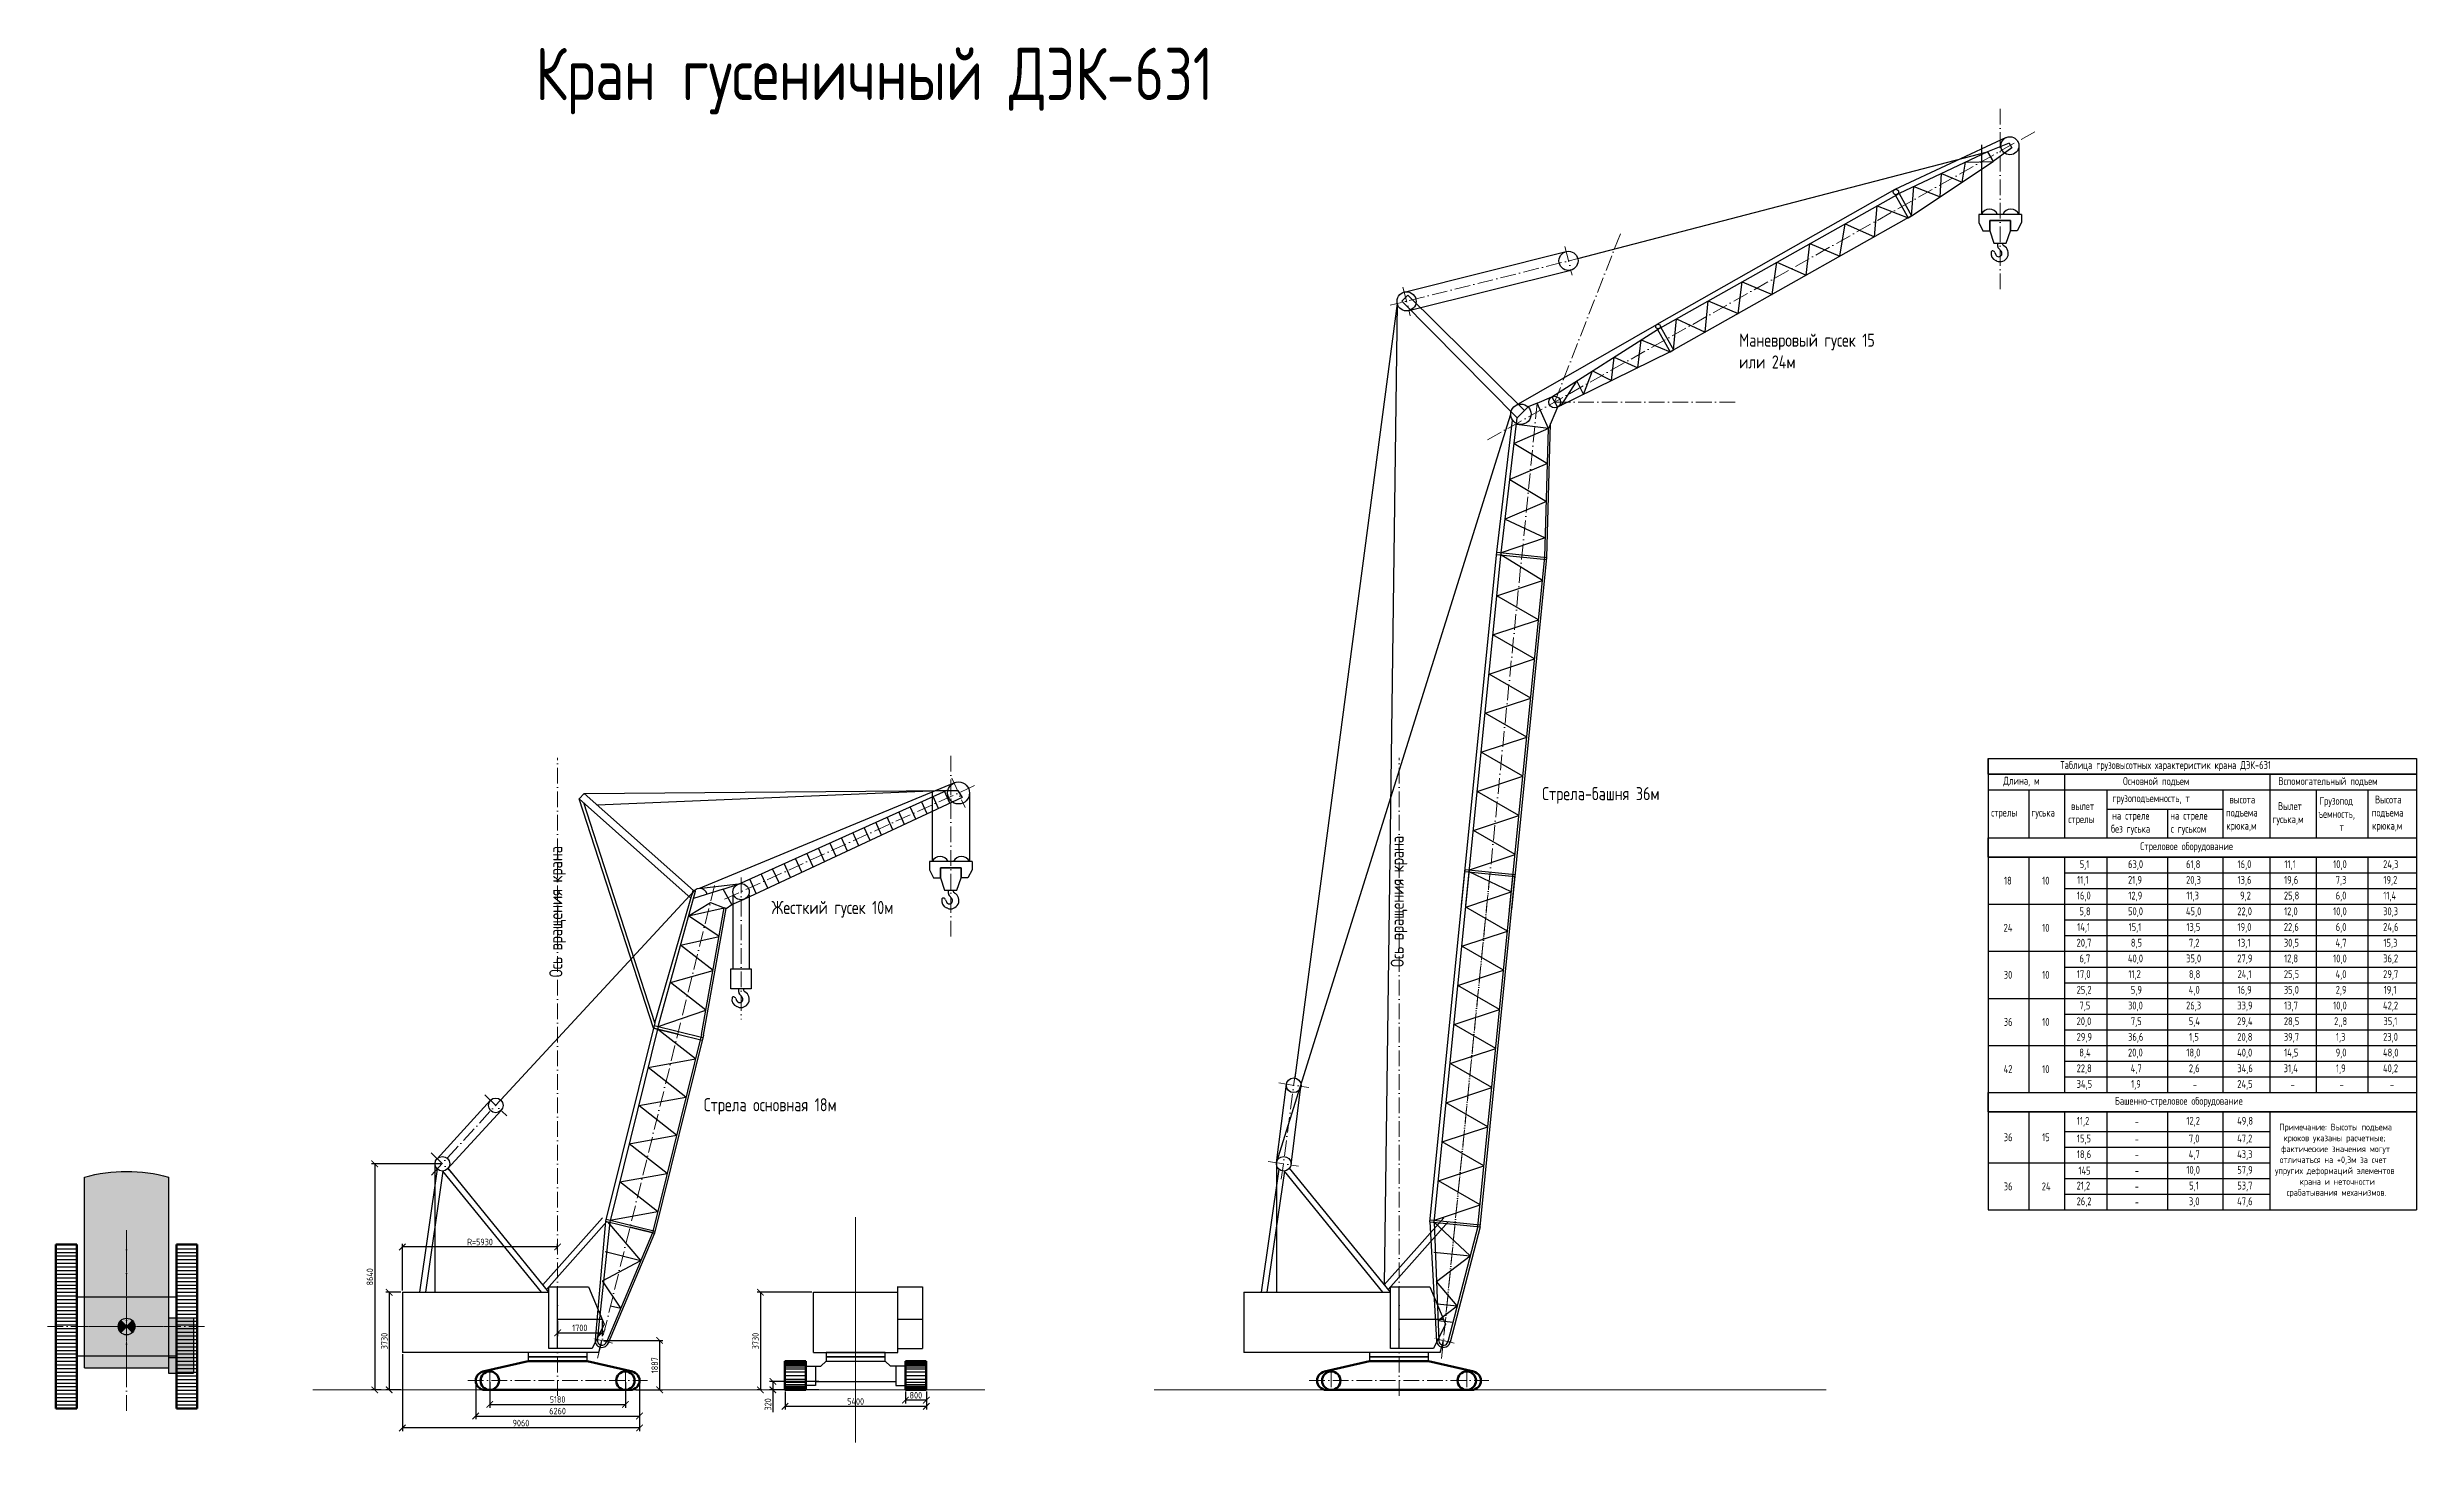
# Model space of a CAD drawing. Header units: millimetres. Extents: x -58030 to 120823, y -37258 to 51217.
# Drawn here: x -13718 to 76800, y -2106 to 51217 of the extents above; entities that cross this region are included whole.
import ezdxf

# ---------------------------------------------------------------- set-up
doc = ezdxf.new("R2010")
doc.units = ezdxf.units.MM
doc.linetypes.add('ACAD_ISO10W100', pattern=[18, 12, -3, 0, -3])
doc.layers.add('Контур', color=7, linetype='Continuous', lineweight=25)
doc.layers.add('кран ДЭК-631', color=7, linetype='Continuous', lineweight=25)
doc.styles.get("Standard").update_dxf_attribs({"font": 'romant.shx', "width": 0.75, "height": 250})
doc.styles.add('романТ', font='romant.shx', dxfattribs={"width": 0.75, "height": 250})
doc.dimstyles.new('ISO-25', dxfattribs={"dimtxt": 250, "dimasz": 250, "dimexe": 125, "dimexo": 62.5, "dimgap": 62.5, "dimtad": 1, "dimdec": 0, "dimtxsty": 'Standard', "dimblk": 'ARCHTICK', "dimcen": 250, "dimadec": 0, "dimazin": 0, "dimtfac": 1, "dimtdec": 0, "dimtmove": 0, "dimatfit": 3, "dimfxl": 0, "dimarcsym": 0})

msp = doc.modelspace()

# ---------------------------------------------------------------- texts
at = {"layer": 'кран ДЭК-631', "color": 7, "lineweight": 20, "attachment_point": 1, "style": 'романТ'}
for s, insert, char_height, width in [('{\\Fromant.shx|c204;Кран гусеничный ДЭК-631}', (4928.2, 51203.8), 2000, 36271.2), ('{\\Fromant.shx|c204;\\H2x;Маневровый гусек 15 или 24м}', (50916.3, 40277.8), 250, 6427.582), ('{\\Fromant.shx|c204;\\H2x;Стрела-башня 36м}', (43390.7, 22947.3), 250, 6427.582), ('{\\Fromant.shx|c204;\\H2x;Жесткий гусек 10м}', (13949.2, 18596.6), 250, 6427.582), ('{\\Fromant.shx|c204;\\H2x;Стрела основная 18м}', (11360.2, 11057.9), 250, 6427.582)]:
    msp.add_mtext(s, dxfattribs=dict(at, insert=insert, char_height=char_height, width=width))
at = {"layer": 'кран ДЭК-631', "color": 7, "lineweight": 20, "char_height": 250, "width": 6427.582, "attachment_point": 5, "rotation": 90, "style": 'романТ'}
for insert in [(37921.7, 18576.1), (5775.1, 18186.1)]:
    msp.add_mtext('{\\Fromant.shx|c204;\\H2x;Ось вращения крана}', dxfattribs=dict(at, insert=insert))

# ---------------------------------------------------------------- blocks, each defined once
blk = doc.blocks.new('гусеницы прод')
at = {"color": 30, "lineweight": 50, "true_color": 0xeb7500}
for p, q in [((-1123, -170), (-2851, -565)), ((-1123, -170), (1123, -170)), ((1123, -170), (2856, -565)), ((-2778, -1261), (2778, -1261))]:
    blk.add_line(p, q, dxfattribs=at)
at = {"color": 7, "linetype": 'ACAD_ISO10W100', "lineweight": 18, "ltscale": 50}
for p, q in [((-2590, -557), (-2590, -1261)), ((2590, -557), (2590, -1261)), ((-3430, -909), (3430, -909))]:
    blk.add_line(p, q, dxfattribs=at)
at = {"color": 30, "lineweight": 30, "true_color": 0xeb7500}
blk.add_lwpolyline([(1123, 0), (-1123, 0), (-1123, -170), (1123, -170)], close=True, dxfattribs=at)
at = {"color": 30, "lineweight": 50, "true_color": 0xeb7500}
for centre in [(-2590, -909), (2590, -909)]:
    blk.add_circle(centre, 352, dxfattribs=at)
for centre, start, end in [((-2778, -909), 90, 270), ((2778, -909), 270, 90)]:
    blk.add_arc(centre, 352, start, end, dxfattribs=at)
blk = doc.blocks.new('ДЭК-631 корпус прод')
at = {"color": 7, "lineweight": 30}
blk.add_line((-4685, 7379), (-4685, 2469), dxfattribs=at)
at = {"color": 30, "lineweight": 30, "true_color": 0xeb7500}
for p, q in [((-4596, 7174), (-5272, 2469)), ((-4380, 7098), (-5045, 2469)), ((-618, 2469), (-4380, 7098)), ((-329, 2469), (-4180, 7208)), ((1718, 5318), (-562, 2756)), ((1886, 5169), (-419, 2579)), ((-5930, 2469), (-5930, 170)), ((0, 1443), (1700, 1443)), ((1573, 170), (1696, 626))]:
    blk.add_line(p, q, dxfattribs=at)
at = {"color": 7, "linetype": 'ACAD_ISO10W100', "lineweight": 18, "ltscale": 50}
blk.add_lwpolyline([(0, -1492), (0, -1492), (0, 22894)], dxfattribs=at)
at = {"color": 30, "lineweight": 30, "true_color": 0xeb7500}
for points in [[(-5930, 2469), (-477, 2469), (-329, 2469), (-329, 2680), (1181, 2680), (1781, 1251), (1319, 326), (-329, 326), (-329, 2469)], [(0, 326), (0, 2680)], [(1573, 170), (-5930, 170)]]:
    blk.add_lwpolyline(points, dxfattribs=at)
blk.add_lwpolyline([(1123, 170), (-1123, 170), (-1123, 0), (1123, 0)], close=True, dxfattribs=at)
blk.add_circle((-4403, 7379), 281, dxfattribs=at)
blk = doc.blocks.new('гусеницы попер')
at = {"color": 30, "lineweight": 50, "true_color": 0xeb7500}
for p, q in [((-2700, -170), (-1900, -170)), ((-2700, -170), (-2700, -1261)), ((-1900, -170), (-1900, -1261)), ((1900, -170), (1900, -1261)), ((1900, -170), (2700, -170)), ((2700, -170), (2700, -1261)), ((-2700, -1261), (-1900, -1261)), ((1900, -1261), (2700, -1261))]:
    blk.add_line(p, q, dxfattribs=at)
at = {"color": 30, "lineweight": 25, "true_color": 0xeb7500}
for p, q in [((-2700, -211), (-1900, -211)), ((-2700, -260), (-1900, -260)), ((-2700, -314), (-1900, -314)), ((-2700, -380), (-1900, -380)), ((-2700, -462), (-1900, -462)), ((-2700, -577), (-1900, -577)), ((-2700, -716), (-1900, -716)), ((-2700, -716), (-1900, -716)), ((-2700, -854), (-1900, -854)), ((1900, -211), (2700, -211)), ((1900, -260), (2700, -260)), ((1900, -314), (2700, -314)), ((1900, -380), (2700, -380)), ((1900, -462), (2700, -462)), ((1900, -577), (2700, -577)), ((1900, -716), (2700, -716)), ((1900, -854), (2700, -854)), ((-2700, -969), (-1900, -969)), ((-2700, -1051), (-1900, -1051)), ((-2700, -1117), (-1900, -1117)), ((-2700, -1172), (-1900, -1172)), ((-2700, -1220), (-1900, -1220)), ((1900, -969), (2700, -969)), ((1900, -1051), (2700, -1051)), ((1900, -1117), (2700, -1117)), ((1900, -1172), (2700, -1172)), ((1900, -1220), (2700, -1220))]:
    blk.add_line(p, q, dxfattribs=at)
at = {"color": 30, "lineweight": 30, "true_color": 0xeb7500}
for p, q in [((-1900, -355), (-1329, -355)), ((-1540, -355), (-1540, -1097)), ((-1329, -355), (-1123, -170)), ((1329, -355), (1123, -170)), ((1900, -355), (1329, -355)), ((1540, -355), (1540, -1097)), ((-1540, -1097), (-1900, -1097)), ((-1540, -941), (1540, -941)), ((1540, -1097), (1900, -1097))]:
    blk.add_line(p, q, dxfattribs=at)
blk.add_lwpolyline([(1123, 0), (-1123, 0), (-1123, -170), (1123, -170)], close=True, dxfattribs=at)
blk = doc.blocks.new('ДЭК-631 корпус попер')
at = {"color": 30, "lineweight": 30, "true_color": 0xeb7500}
for p, q in [((-1606, 170), (-1606, 2469)), ((-1606, 2469), (1606, 2469)), ((1606, 170), (1606, 2695)), ((1606, 2680), (2558, 2680)), ((2558, 2680), (2558, 326)), ((1606, 1443), (2558, 1443)), ((-1606, 170), (1606, 170)), ((1606, 326), (2558, 326))]:
    blk.add_line(p, q, dxfattribs=at)
blk.add_lwpolyline([(1123, 170), (-1123, 170), (-1123, 0), (1123, 0)], close=True, dxfattribs=at)
blk = doc.blocks.new('_ArchTick')
at = {"color": 0, "linetype": 'ByBlock', "lineweight": 100, "const_width": 0.15}
blk.add_lwpolyline([(-0.5, -0.5), (0.5, 0.5)], dxfattribs=at)
blk = doc.blocks.new('*D20')
at = {"layer": 'Defpoints', "color": 0, "lineweight": 30}
for p in [(3185, 263), (8365, 263), (8365, -645)]:
    blk.add_point(p, dxfattribs=at)
at = {"layer": 'кран ДЭК-631', "color": 0, "lineweight": -2}
for p, q in [((3185, 200), (3185, -770)), ((8365, 200), (8365, -770)), ((3185, -645), (8365, -645))]:
    blk.add_line(p, q, dxfattribs=at)
at = {"layer": 'кран ДЭК-631', "color": 0, "lineweight": -2, "xscale": 250, "yscale": 250, "zscale": 250, "rotation": 180}
blk.add_blockref('_ArchTick', (3185, -645), dxfattribs=at)
at = {"layer": 'кран ДЭК-631', "color": 0, "lineweight": -2, "xscale": 250, "yscale": 250, "zscale": 250}
blk.add_blockref('_ArchTick', (8365, -645), dxfattribs=at)
at = {"layer": 'кран ДЭК-631', "color": 0, "lineweight": 20, "insert": (5775, -457), "char_height": 250, "attachment_point": 5, "style": 'романТ'}
blk.add_mtext('5180', dxfattribs=at)
blk = doc.blocks.new('*D21')
at = {"layer": 'Defpoints', "color": 0, "lineweight": 30}
for p in [(2645, 263), (8905, 263), (8905, -1088)]:
    blk.add_point(p, dxfattribs=at)
at = {"layer": 'кран ДЭК-631', "color": 0, "lineweight": -2}
for p, q in [((2645, 200), (2645, -1213)), ((8905, 200), (8905, -1213)), ((2645, -1088), (8905, -1088))]:
    blk.add_line(p, q, dxfattribs=at)
at = {"layer": 'кран ДЭК-631', "color": 0, "lineweight": -2, "xscale": 250, "yscale": 250, "zscale": 250, "rotation": 180}
blk.add_blockref('_ArchTick', (2645, -1088), dxfattribs=at)
at = {"layer": 'кран ДЭК-631', "color": 0, "lineweight": -2, "xscale": 250, "yscale": 250, "zscale": 250}
blk.add_blockref('_ArchTick', (8905, -1088), dxfattribs=at)
at = {"layer": 'кран ДЭК-631', "color": 0, "lineweight": 20, "insert": (5775, -900), "char_height": 250, "attachment_point": 5, "style": 'романТ'}
blk.add_mtext('6260', dxfattribs=at)
blk = doc.blocks.new('*D22')
at = {"layer": 'Defpoints', "color": 0, "lineweight": 30}
for p in [(-155, 1342), (8905, 263), (-155, -1545)]:
    blk.add_point(p, dxfattribs=at)
at = {"layer": 'кран ДЭК-631', "color": 0, "lineweight": -2}
for p, q in [((-155, 1279), (-155, -1670)), ((8905, 200), (8905, -1670)), ((8905, -1545), (-155, -1545))]:
    blk.add_line(p, q, dxfattribs=at)
at = {"layer": 'кран ДЭК-631', "color": 0, "lineweight": -2, "xscale": 250, "yscale": 250, "zscale": 250, "rotation": 180}
blk.add_blockref('_ArchTick', (-155, -1545), dxfattribs=at)
at = {"layer": 'кран ДЭК-631', "color": 0, "lineweight": -2, "xscale": 250, "yscale": 250, "zscale": 250}
blk.add_blockref('_ArchTick', (8905, -1545), dxfattribs=at)
at = {"layer": 'кран ДЭК-631', "color": 0, "lineweight": 20, "insert": (4375, -1358), "char_height": 250, "attachment_point": 5, "style": 'романТ'}
blk.add_mtext('9060', dxfattribs=at)
blk = doc.blocks.new('*D23')
at = {"layer": 'Defpoints', "color": 0, "lineweight": 30}
for p in [(-155, 3641), (-659, -89), (-155, -89)]:
    blk.add_point(p, dxfattribs=at)
at = {"layer": 'кран ДЭК-631', "color": 0, "lineweight": -2}
for p, q in [((-217, 3641), (-784, 3641)), ((-659, 3641), (-659, -89)), ((-217, -89), (-784, -89))]:
    blk.add_line(p, q, dxfattribs=at)
at = {"layer": 'кран ДЭК-631', "color": 0, "lineweight": -2, "xscale": 250, "yscale": 250, "zscale": 250}
for p, rotation in [((-659, 3641), 90), ((-659, -89), 270)]:
    blk.add_blockref('_ArchTick', p, dxfattribs=dict(at, rotation=rotation))
at = {"layer": 'кран ДЭК-631', "color": 0, "lineweight": 20, "insert": (-847, 1776), "char_height": 250, "attachment_point": 5, "rotation": 90, "style": 'романТ'}
blk.add_mtext('3730', dxfattribs=at)
blk = doc.blocks.new('*D24')
at = {"layer": 'Defpoints', "color": 0, "lineweight": 30}
for p in [(1372, 8551), (-1211, -89), (-902, -89)]:
    blk.add_point(p, dxfattribs=at)
at = {"layer": 'кран ДЭК-631', "color": 0, "lineweight": -2}
for p, q in [((1309, 8551), (-1336, 8551)), ((-1211, 8551), (-1211, -89)), ((-965, -89), (-1336, -89))]:
    blk.add_line(p, q, dxfattribs=at)
at = {"layer": 'кран ДЭК-631', "color": 0, "lineweight": -2, "xscale": 250, "yscale": 250, "zscale": 250}
for p, rotation in [((-1211, 8551), 90), ((-1211, -89), 270)]:
    blk.add_blockref('_ArchTick', p, dxfattribs=dict(at, rotation=rotation))
at = {"layer": 'кран ДЭК-631', "color": 0, "lineweight": 20, "insert": (-1398, 4231), "char_height": 250, "attachment_point": 5, "rotation": 90, "style": 'романТ'}
blk.add_mtext('8640', dxfattribs=at)
blk = doc.blocks.new('*D25')
at = {"layer": 'Defpoints', "color": 0, "lineweight": 30}
for p in [(-155, 5373), (5775, 5188), (-155, 3641)]:
    blk.add_point(p, dxfattribs=at)
at = {"layer": 'кран ДЭК-631', "color": 0, "lineweight": -2}
for p, q in [((-155, 3703), (-155, 5498)), ((5775, 5251), (5775, 5498)), ((5775, 5373), (-155, 5373))]:
    blk.add_line(p, q, dxfattribs=at)
at = {"layer": 'кран ДЭК-631', "color": 0, "lineweight": -2, "xscale": 250, "yscale": 250, "zscale": 250, "rotation": 180}
blk.add_blockref('_ArchTick', (-155, 5373), dxfattribs=at)
at = {"layer": 'кран ДЭК-631', "color": 0, "lineweight": -2, "xscale": 250, "yscale": 250, "zscale": 250}
blk.add_blockref('_ArchTick', (5775, 5373), dxfattribs=at)
at = {"layer": 'кран ДЭК-631', "color": 0, "lineweight": 20, "insert": (2810, 5561), "char_height": 250, "attachment_point": 5, "style": 'романТ'}
blk.add_mtext('R=5930', dxfattribs=at)
blk = doc.blocks.new('Стрела 18м')
at = {"color": 32, "lineweight": 30}
for p, q in [((-868, 20699), (-682, 20908)), ((-682, 20908), (13160, 21023)), ((3491, 17192), (-682, 20908)), ((13160, 21023), (-183, 20464)), ((5215, 17444), (13160, 21023)), ((13293, 20535), (13086, 20990)), ((13160, 21023), (13598, 21023)), ((13598, 21023), (13759, 20752)), ((1964, 11935), (-868, 20699)), ((3404, 16894), (-868, 20699)), ((2014, 12137), (-697, 20547)), ((13759, 20752), (5445, 16870)), ((11117, 19519), (10897, 20004)), ((11552, 19722), (11335, 20201)), ((11988, 19925), (11773, 20398)), ((12423, 20128), (12211, 20595)), ((12858, 20332), (12649, 20793)), ((8941, 18503), (8708, 19018)), ((9377, 18706), (9146, 19215)), ((9812, 18909), (9583, 19412)), ((10247, 19112), (10021, 19609)), ((10682, 19316), (10459, 19807)), ((7201, 17690), (6956, 18229)), ((7636, 17893), (7394, 18426)), ((8071, 18097), (7832, 18623)), ((8506, 18300), (8270, 18820)), ((4626, 17245), (5215, 17444)), ((5894, 17083), (5644, 17633)), ((6330, 17284), (6081, 17834)), ((6766, 17487), (6518, 18031)), ((2014, 12137), (3487, 17195)), ((2150, 12002), (3566, 17170)), ((3799, 11695), (4664, 16530)), ((3881, 11675), (4746, 16510)), ((4957, 16662), (5435, 16866)), ((3001, 15107), (4476, 15440)), ((4476, 15440), (3307, 16224)), ((4241, 14143), (3001, 15107)), ((2612, 13688), (4241, 14143)), ((3968, 12629), (2612, 13688)), ((2014, 12137), (138, 4561)), ((2150, 12002), (298, 4521)), ((1964, 11935), (3831, 11473)), ((1990, 12041), (3857, 11579)), ((3569, 10765), (2124, 11895)), ((2150, 12002), (3968, 12629)), ((3799, 11695), (1924, 4119)), ((3881, 11675), (2005, 4098)), ((1763, 10439), (3569, 10765)), ((3208, 9305), (1763, 10439)), ((1402, 8980), (3208, 9305)), ((2847, 7846), (1402, 8980)), ((1041, 7520), (2847, 7846)), ((2485, 6386), (1041, 7520)), ((679, 6061), (2485, 6386)), ((2124, 4927), (679, 6061)), ((138, 4561), (-262, 23)), ((138, 4561), (2005, 4098)), ((158, 4641), (2025, 4179)), ((1480, 3061), (219, 4540)), ((318, 4601), (2124, 4927)), ((298, 4521), (-179, 16)), ((1924, 4119), (166, -70)), ((2005, 4098), (242, -102)), ((2005, 4098), (1072, 4330)), ((20, 2278), (1480, 3061)), ((119, 3397), (1480, 3061)), ((714, 1235), (20, 2278)), ((329, 1330), (714, 1235))]:
    blk.add_line(p, q, dxfattribs=at)
at = {"color": 7, "lineweight": 30}
for q in [(13476, 21321), (5314, 17460)]:
    blk.add_line((3703, 17271), q, dxfattribs=at)
at = {"color": 7, "linetype": 'ACAD_ISO10W100', "lineweight": 18, "ltscale": 50}
for p, q in [((14237, 21207), (4656, 16852)), ((13367, 21487), (13876, 20367)), ((-167, -673), (4325, 17473)), ((407, -101), (-407, 101))]:
    blk.add_line(p, q, dxfattribs=at)
at = {"color": 1, "lineweight": 25}
blk.add_line((2897, 11704), (1964, 11935), dxfattribs=at)
at = {"color": 32, "lineweight": 30}
for points in [[(3307, 16224), (4664, 16530), (4746, 16510), (4957, 16662), (4626, 17245), (3492, 16896)], [(3307, 16224), (4144, 16740), (4664, 16530)]]:
    blk.add_lwpolyline(points, dxfattribs=at)
at = {"color": 5, "lineweight": 25}
for points in [[(3491, 17192), (3571, 17168)], [(4746, 16510), (4664, 16530)]]:
    blk.add_lwpolyline(points, dxfattribs=at)
at = {"color": 32, "lineweight": 30}
for centre, radius in [((13622, 20927), 420), ((5314, 17151), 309)]:
    blk.add_circle(centre, radius, dxfattribs=at)
for centre, radius, start, end in [((3735, 16971), 301, 17.13012, 163.76247), ((0, 0), 263, 166.09708, 346.09708), ((0, 0), 180, 166.09708, 346.09708)]:
    blk.add_arc(centre, radius, start, end, dxfattribs=at)
blk = doc.blocks.new('полиспаст')
at = {"color": 7, "lineweight": 30}
for p, q in [((9620, 10430), (2232, 2439)), ((-202, 196), (1839, 2428)), ((202, -196), (2244, 2037))]:
    blk.add_line(p, q, dxfattribs=at)
at = {"color": 7, "linetype": 'ACAD_ISO10W100', "lineweight": 18, "ltscale": 50}
for p, q in [((2431, 2654), (-518, -536)), ((1624, 2636), (2458, 1829)), ((-429, 415), (405, -392))]:
    blk.add_line(p, q, dxfattribs=at)
at = {"color": 30, "lineweight": 30, "true_color": 0xeb7500}
blk.add_circle((2041, 2232), 281, dxfattribs=at)
blk = doc.blocks.new('Крюк мал')
at = {"layer": 'кран ДЭК-631', "color": 7, "linetype": 'ACAD_ISO10W100', "lineweight": 18, "ltscale": 50}
blk.add_line((0, 549), (0, -4889), dxfattribs=at)
at = {"layer": 'кран ДЭК-631', "color": 7, "lineweight": 30}
for p, q in [((-309, -122), (-309, -2941)), ((309, -122), (309, -2941))]:
    blk.add_line(p, q, dxfattribs=at)
at = {"layer": 'кран ДЭК-631', "color": 32, "lineweight": 30}
for p, q in [((-309, -2941), (309, -2941)), ((-322, -4024), (-341, -4045)), ((-289, -4014), (-309, -4017)), ((-201, -4081), (-169, -4159)), ((-130, -4402), (-167, -4387)), ((-130, -4402), (-167, -4387)), ((-91, -3842), (-91, -3714)), ((-63, -3915), (39, -4029))]:
    blk.add_line(p, q, dxfattribs=at)
blk.add_lwpolyline([(-390, -2941), (390, -2941), (390, -3714), (-390, -3714)], close=True, dxfattribs=at)
for centre, radius, start, end in [((-54, -4112), 298, 169.12915, 247.59425), ((-324, -4060), 22, 138.44183, 169.12915), ((-306, -4039), 22, 97.84218, 138.44183), ((-286, -4036), 22, 78.66119, 97.84218), ((-303, -4123), 110, 22.43278, 78.66119), ((-54, -4112), 124, 202.43278, 41.78888), ((-8, -4105), 321, 247.59425, 61.23539), ((19, -3842), 110, 180, 221.78888), ((200, -3727), 110, 180, 241.23539)]:
    blk.add_arc(centre, radius, start, end, dxfattribs=at)
blk = doc.blocks.new('Крюк бол')
at = {"layer": 'кран ДЭК-631', "color": 7, "linetype": 'ACAD_ISO10W100', "lineweight": 18, "ltscale": 50}
blk.add_line((-716, -5487), (-716, 1469), dxfattribs=at)
at = {"layer": 'кран ДЭК-631', "color": 7, "lineweight": 30}
for p, q in [((-1432, 35), (-1432, -2623)), ((0, 0), (0, -2623))]:
    blk.add_line(p, q, dxfattribs=at)
at = {"layer": 'кран ДЭК-631', "color": 32, "lineweight": 30}
for p, q in [((-1115, -3251), (-953, -3718)), ((-480, -3718), (-317, -3251)), ((-1038, -4028), (-1057, -4049)), ((-1005, -4018), (-1025, -4021)), ((-953, -3718), (-480, -3718)), ((-917, -4084), (-885, -4163)), ((-846, -4406), (-883, -4391)), ((-846, -4406), (-883, -4391)), ((-807, -3846), (-807, -3718)), ((-779, -3919), (-677, -4033))]:
    blk.add_line(p, q, dxfattribs=at)
for points in [[(103, -2623), (-1535, -2623), (-1535, -2935), (-1372, -3251), (-1115, -3251), (-1115, -2860), (-317, -2860), (-317, -3251)], [(103, -2623), (103, -2623), (103, -2935), (-60, -3251), (-317, -3251), (-317, -2860), (-1115, -2860), (-1115, -3251)]]:
    blk.add_lwpolyline(points, dxfattribs=at)
for centre, radius, start, end in [((-1124, -2768), 341, 25.26946, 154.73054), ((-308, -2768), 341, 25.26946, 154.73054), ((-770, -4116), 298, 169.12915, 247.59425), ((-1040, -4064), 22, 138.44183, 169.12915), ((-1022, -4043), 22, 97.84218, 138.44183), ((-1002, -4040), 22, 78.66119, 97.84218), ((-1019, -4126), 110, 22.43278, 78.66119), ((-770, -4116), 124, 202.43278, 41.78888), ((-724, -4109), 321, 247.59425, 61.23539), ((-697, -3846), 110, 180, 221.78888), ((-516, -3731), 110, 180, 241.23539)]:
    blk.add_arc(centre, radius, start, end, dxfattribs=at)
blk = doc.blocks.new('стрела 18м в сборе')
at = {"layer": 'Контур', "color": 7, "lineweight": 20}
for name, p in [('Крюк бол', (14042, 20927)), ('Крюк мал', (5314, 17151))]:
    blk.add_blockref(name, p, dxfattribs=at)
at = {"layer": 'кран ДЭК-631', "color": 7, "lineweight": 20}
for name, p in [('Стрела 18м', (0, 0)), ('полиспаст', (-6099, 6753))]:
    blk.add_blockref(name, p, dxfattribs=at)
blk = doc.blocks.new('маневровый гусек')
at = {"color": 7, "linetype": 'ACAD_ISO10W100', "lineweight": 18, "ltscale": 50}
for p, q in [((-2569, -1447), (18457, 10395)), ((0, 0), (2554, 6540)), ((-1, -1), (7020, -1))]:
    blk.add_line(p, q, dxfattribs=at)
at = {"color": 7, "lineweight": 30}
for p, q in [((17247, 10106), (12992, 8123)), ((12992, 8123), (3909, 2966)), ((-1474, -120), (3907, 2965))]:
    blk.add_line(p, q, dxfattribs=at)
at = {"color": 32, "lineweight": 30}
for p, q in [((16542, 9561), (13157, 7974)), ((13634, 7115), (16749, 9188)), ((17364, 9897), (16539, 9560)), ((16542, 9561), (16749, 9188)), ((17464, 9718), (16749, 9188)), ((17364, 9897), (17464, 9718)), ((3930, 2777), (13157, 7974)), ((13026, 7900), (13157, 7974)), ((13026, 7900), (13504, 7041)), ((13157, 7974), (13634, 7115)), ((13634, 7115), (4408, 1918)), ((-110, 195), (3930, 2777)), ((3930, 2777), (4408, 1918)), ((4061, 2851), (4538, 1992)), ((4408, 1918), (108, -196))]:
    blk.add_line(p, q, dxfattribs=at)
for centre, radius in [((17393, 9796), 343), ((13037, 8027), 105), ((3951, 2889), 87.3)]:
    blk.add_circle(centre, radius, dxfattribs=at)
at = {"layer": 'кран ДЭК-631', "color": 32, "lineweight": 30}
blk.add_lwpolyline([(252, -125), (844, 805), (1097, 290), (1444, 1188), (2171, 818), (2279, 1722), (3179, 1314), (3299, 2374), (4408, 1918), (4538, 1992), (4656, 3186), (5746, 2672), (5866, 3867), (7017, 3388), (7163, 4598), (8304, 4113), (8488, 5344), (9609, 4848), (9750, 6055), (10899, 5574), (11094, 6812), (12216, 6316), (12325, 7505), (13504, 7041), (13634, 7115), (13728, 8242), (14727, 7842), (14780, 8735), (15565, 8400), (15695, 9164), (16749, 9188)], dxfattribs=at)
blk = doc.blocks.new('полиспаст стрелы 36м')
at = {"color": 7, "lineweight": 30}
for p, q in [((6541, 1635), (22199, 5711)), ((-89, 354), (6098, 1901)), ((89, -354), (6276, 1193))]:
    blk.add_line(p, q, dxfattribs=at)
at = {"color": 7, "linetype": 'ACAD_ISO10W100', "lineweight": 18, "ltscale": 50}
for p, q in [((6049, 2094), (6325, 999)), ((6795, 1698), (-625, -150)), ((-138, 547), (138, -547))]:
    blk.add_line(p, q, dxfattribs=at)
at = {"color": 32, "lineweight": 30}
for centre in [(6187, 1547), (0, 0)]:
    blk.add_circle(centre, 365, dxfattribs=at)
blk = doc.blocks.new('стрела 36 м')
at = {"color": 32, "lineweight": 30}
for p, q in [((-1365, 39948), (-1587, 39723)), ((3097, 35539), (-1365, 39948)), ((-1587, 39723), (2820, 35257)), ((2820, 35257), (3097, 35539)), ((3236, 35680), (3097, 35539)), ((3578, 35822), (3236, 35680)), ((3578, 35822), (4141, 36059)), ((4018, 34860), (3578, 35822)), ((4359, 35668), (4018, 34860)), ((2042, 30122), (2644, 35173)), ((2206, 30105), (2820, 35257)), ((4018, 34860), (2703, 34277)), ((4018, 34860), (2790, 35007)), ((3872, 29939), (4018, 34860)), ((3956, 29930), (4097, 35048)), ((3978, 33521), (2539, 32904)), ((2703, 34277), (3978, 33521)), ((2539, 32904), (3935, 32062)), ((3935, 32062), (2359, 31393)), ((2359, 31393), (3894, 30677)), ((696, 16649), (2042, 30122)), ((860, 16632), (2206, 30105)), ((2034, 30039), (3947, 29848)), ((2042, 30122), (3956, 29930)), ((3783, 29043), (2198, 30023)), ((3894, 30677), (2206, 30105)), ((2527, 16466), (3872, 29939)), ((2610, 16458), (3956, 29930)), ((2042, 28463), (3783, 29043)), ((3634, 27547), (2042, 28463)), ((1892, 26967), (3634, 27547)), ((3484, 26051), (1892, 26967)), ((1743, 25471), (3484, 26051)), ((3335, 24554), (1743, 25471)), ((1594, 23975), (3335, 24554)), ((3185, 23058), (1594, 23975)), ((1444, 22478), (3185, 23058)), ((3036, 21562), (1444, 22478)), ((1295, 20982), (3036, 21562)), ((2886, 20066), (1295, 20982)), ((1145, 19486), (2886, 20066)), ((2737, 18570), (1145, 19486)), ((996, 17990), (2737, 18570)), ((-514, 4534), (832, 18006)), ((-350, 4517), (996, 17990)), ((824, 17924), (2738, 17733)), ((832, 18006), (2746, 17815)), ((2595, 17145), (988, 17908)), ((1317, 4351), (2663, 17824)), ((1400, 4343), (2746, 17815)), ((854, 16565), (2595, 17145)), ((2445, 15649), (854, 16565)), ((704, 15069), (2445, 15649)), ((2296, 14153), (704, 15069)), ((555, 13573), (2296, 14153)), ((2146, 12656), (555, 13573)), ((405, 12077), (2146, 12656)), ((1997, 11164), (405, 12077)), ((256, 10584), (1997, 11164)), ((1848, 9668), (256, 10584)), ((107, 9088), (1848, 9668)), ((1699, 8172), (107, 9088)), ((-43, 7592), (1699, 8172)), ((1549, 6676), (-43, 7592)), ((-192, 6096), (1549, 6676)), ((1400, 5179), (-192, 6096)), ((-514, 4534), (-262, -14)), ((-514, 4534), (1400, 4343)), ((-506, 4616), (1408, 4425)), ((-341, 4600), (1400, 5179)), ((-350, 4517), (-180, -10)), ((1028, 3240), (-350, 4517)), ((1317, 4351), (174, -45)), ((1400, 4343), (254, -66)), ((-367, 3380), (1028, 3240)), ((-265, 2259), (1028, 3240)), ((530, 1324), (-265, 2259)), ((-233, 1401), (530, 1324)), ((-209, 764), (530, 1324)), ((-209, 764), (370, 706))]:
    blk.add_line(p, q, dxfattribs=at)
at = {"color": 7, "linetype": 'ACAD_ISO10W100', "lineweight": 18, "ltscale": 50}
for p, q in [((3578, 35822), (0, 0)), ((-69, -690), (1789, 17911)), ((407, -101), (-407, 101))]:
    blk.add_line(p, q, dxfattribs=at)
at = {"color": 32, "lineweight": 30}
for centre, radius in [((2961, 35400), 390), ((4250, 35863), 224)]:
    blk.add_circle(centre, radius, dxfattribs=at)
for radius, start, end in [(263, 174.08759, 354.5058), (180, 174.15336, 354.44003)]:
    blk.add_arc((0, 0), radius, start, end, dxfattribs=at)
blk = doc.blocks.new('стрела 36м в сборе')
at = {"layer": 'кран ДЭК-631', "color": 7, "lineweight": 30}
for p, q in [((-1762, 39631), (-5682, 10033)), ((-1762, 39631), (-2258, 2130)), ((-6377, 6796), (2571, 35400)), ((-6377, 6796), (-5997, 9797)), ((-5821, 6710), (-5441, 9711))]:
    blk.add_line(p, q, dxfattribs=at)
at = {"layer": 'кран ДЭК-631', "color": 32, "lineweight": 30}
for p, q in [((2546, 35535), (2820, 35257)), ((4141, 36059), (4359, 35668))]:
    blk.add_line(p, q, dxfattribs=at)
at = {"layer": 'кран ДЭК-631', "color": 7, "linetype": 'ACAD_ISO10W100', "lineweight": 18, "ltscale": 50}
for p, q in [((-5644, 10324), (-6213, 6016)), ((-6292, 9843), (-5145, 9665)), ((-6689, 6844), (-5542, 6666))]:
    blk.add_line(p, q, dxfattribs=at)
at = {"layer": 'кран ДЭК-631', "color": 30, "lineweight": 30, "true_color": 0xeb7500}
blk.add_circle((-5719, 9754), 281, dxfattribs=at)
at = {"layer": 'Контур', "color": 7, "lineweight": 20}
blk.add_blockref('Крюк бол', (21987, 45660), dxfattribs=at)
at = {"layer": 'кран ДЭК-631', "color": 1, "linetype": 'ACAD_ISO10W100', "lineweight": 100}
for name, p in [('маневровый гусек', (4251, 35864)), ('полиспаст стрелы 36м', (-1407, 39713)), ('стрела 36 м', (0, 0))]:
    blk.add_blockref(name, p, dxfattribs=at)
blk = doc.blocks.new('*D26')
at = {"layer": 'Defpoints', "color": 0, "lineweight": 30}
for p in [(14463, -89), (19863, -89), (19863, -718)]:
    blk.add_point(p, dxfattribs=at)
at = {"layer": 'кран ДЭК-631', "color": 0, "lineweight": -2}
for p, q in [((14463, -152), (14463, -843)), ((14463, -718), (19863, -718)), ((19863, -152), (19863, -843))]:
    blk.add_line(p, q, dxfattribs=at)
at = {"layer": 'кран ДЭК-631', "color": 0, "lineweight": -2, "xscale": 250, "yscale": 250, "zscale": 250, "rotation": 180}
blk.add_blockref('_ArchTick', (14463, -718), dxfattribs=at)
at = {"layer": 'кран ДЭК-631', "color": 0, "lineweight": -2, "xscale": 250, "yscale": 250, "zscale": 250}
blk.add_blockref('_ArchTick', (19863, -718), dxfattribs=at)
at = {"layer": 'кран ДЭК-631', "color": 0, "lineweight": 20, "insert": (17163, -531), "char_height": 250, "attachment_point": 5, "style": 'романТ'}
blk.add_mtext('5400', dxfattribs=at)
blk = doc.blocks.new('*D27')
at = {"layer": 'Defpoints', "color": 0, "lineweight": 30}
for p in [(19063, -89), (19063, -483), (19863, -89)]:
    blk.add_point(p, dxfattribs=at)
at = {"layer": 'кран ДЭК-631', "color": 0, "lineweight": -2}
for p, q in [((19063, -152), (19063, -608)), ((19863, -483), (19063, -483)), ((19863, -152), (19863, -608))]:
    blk.add_line(p, q, dxfattribs=at)
at = {"layer": 'кран ДЭК-631', "color": 0, "lineweight": -2, "xscale": 250, "yscale": 250, "zscale": 250, "rotation": 180}
blk.add_blockref('_ArchTick', (19063, -483), dxfattribs=at)
at = {"layer": 'кран ДЭК-631', "color": 0, "lineweight": -2, "xscale": 250, "yscale": 250, "zscale": 250}
blk.add_blockref('_ArchTick', (19863, -483), dxfattribs=at)
at = {"layer": 'кран ДЭК-631', "color": 0, "lineweight": 20, "insert": (19463, -295), "char_height": 250, "attachment_point": 5, "style": 'романТ'}
blk.add_mtext('800', dxfattribs=at)
blk = doc.blocks.new('*D28')
at = {"layer": 'Defpoints', "color": 0, "lineweight": 30}
for p in [(15821, 231), (13999, -89), (15821, -89)]:
    blk.add_point(p, dxfattribs=at)
at = {"layer": 'кран ДЭК-631', "color": 0, "lineweight": -2}
for p, q in [((15759, 231), (13874, 231)), ((13999, 231), (13999, -89)), ((15759, -89), (13874, -89)), ((13999, -89), (13999, -947))]:
    blk.add_line(p, q, dxfattribs=at)
at = {"layer": 'кран ДЭК-631', "color": 0, "lineweight": -2, "xscale": 250, "yscale": 250, "zscale": 250}
for p, rotation in [((13999, 231), 90), ((13999, -89), 270)]:
    blk.add_blockref('_ArchTick', p, dxfattribs=dict(at, rotation=rotation))
at = {"layer": 'кран ДЭК-631', "color": 0, "lineweight": 20, "insert": (13811, -643), "char_height": 250, "attachment_point": 5, "rotation": 90, "style": 'романТ'}
blk.add_mtext('320', dxfattribs=at)
blk = doc.blocks.new('*D29')
at = {"layer": 'Defpoints', "color": 0, "lineweight": 30}
for p in [(15557, 3641), (13523, -89), (13626, -89)]:
    blk.add_point(p, dxfattribs=at)
at = {"layer": 'кран ДЭК-631', "color": 0, "lineweight": -2}
for p, q in [((15494, 3641), (13398, 3641)), ((13523, 3641), (13523, -89)), ((13564, -89), (13398, -89))]:
    blk.add_line(p, q, dxfattribs=at)
at = {"layer": 'кран ДЭК-631', "color": 0, "lineweight": -2, "xscale": 250, "yscale": 250, "zscale": 250}
for p, rotation in [((13523, 3641), 90), ((13523, -89), 270)]:
    blk.add_blockref('_ArchTick', p, dxfattribs=dict(at, rotation=rotation))
at = {"layer": 'кран ДЭК-631', "color": 0, "lineweight": 20, "insert": (13335, 1776), "char_height": 250, "attachment_point": 5, "rotation": 90, "style": 'романТ'}
blk.add_mtext('3730', dxfattribs=at)
blk = doc.blocks.new('*D30')
at = {"layer": 'Defpoints', "color": 0, "lineweight": 30}
for p in [(7471, 1798), (8708, -89), (9673, -89)]:
    blk.add_point(p, dxfattribs=at)
at = {"layer": 'кран ДЭК-631', "color": 0, "lineweight": -2}
for p, q in [((7534, 1798), (9798, 1798)), ((9673, 1798), (9673, -89)), ((8770, -89), (9798, -89))]:
    blk.add_line(p, q, dxfattribs=at)
at = {"layer": 'кран ДЭК-631', "color": 0, "lineweight": -2, "xscale": 250, "yscale": 250, "zscale": 250}
for p, rotation in [((9673, 1798), 90), ((9673, -89), 270)]:
    blk.add_blockref('_ArchTick', p, dxfattribs=dict(at, rotation=rotation))
at = {"layer": 'кран ДЭК-631', "color": 0, "lineweight": 20, "insert": (9485, 854), "char_height": 250, "attachment_point": 5, "rotation": 90, "style": 'романТ'}
blk.add_mtext('1887', dxfattribs=at)
blk = doc.blocks.new('*D31')
at = {"layer": 'Defpoints', "color": 0, "lineweight": 30}
for p in [(5775, 2614), (7475, 2614), (7475, 2093)]:
    blk.add_point(p, dxfattribs=at)
at = {"layer": 'кран ДЭК-631', "color": 0, "lineweight": -2}
for p, q in [((5775, 2552), (5775, 1968)), ((5775, 2093), (7475, 2093)), ((7475, 2552), (7475, 1968))]:
    blk.add_line(p, q, dxfattribs=at)
at = {"layer": 'кран ДЭК-631', "color": 0, "lineweight": -2, "xscale": 250, "yscale": 250, "zscale": 250, "rotation": 180}
blk.add_blockref('_ArchTick', (5775, 2093), dxfattribs=at)
at = {"layer": 'кран ДЭК-631', "color": 0, "lineweight": -2, "xscale": 250, "yscale": 250, "zscale": 250}
blk.add_blockref('_ArchTick', (7475, 2093), dxfattribs=at)
at = {"layer": 'кран ДЭК-631', "color": 0, "lineweight": 20, "insert": (6625, 2280), "char_height": 250, "attachment_point": 5, "style": 'романТ'}
blk.add_mtext('1700', dxfattribs=at)
blk = doc.blocks.new('A$C6F675A29')
at = {"layer": 'кран ДЭК-631', "color": 7, "linetype": 'Continuous', "lineweight": 25}
for p, q in [((0, 17252), (0, 16652)), ((0, 17252), (1545, 17252)), ((0, 16652), (0, 17252)), ((0, 17252), (16363, 17252)), ((1545, 17252), (2915, 17252)), ((2915, 17252), (4528, 17252)), ((4528, 17252), (6844, 17252)), ((6844, 17252), (8965, 17252)), ((8965, 17252), (10755, 17252)), ((10755, 17252), (12523, 17252)), ((12523, 17252), (14502, 17252)), ((14502, 17252), (16363, 17252)), ((16363, 17252), (16363, 16652)), ((16363, 17252), (16363, 16652)), ((0, 16652), (0, 16052)), ((0, 16652), (1545, 16652)), ((16363, 16652), (0, 16652)), ((1545, 16652), (2915, 16652)), ((2915, 16652), (2915, 16052)), ((2915, 16652), (4528, 16652)), ((4528, 16652), (6844, 16652)), ((6844, 16652), (8965, 16652)), ((8965, 16652), (10755, 16652)), ((10755, 16652), (10755, 16052)), ((10755, 16652), (12523, 16652)), ((12523, 16652), (14502, 16652)), ((14502, 16652), (16363, 16652)), ((16363, 16652), (16363, 16052)), ((0, 16052), (0, 15317)), ((0, 16052), (1545, 16052)), ((1545, 16052), (1545, 15317)), ((1545, 16052), (2915, 16052)), ((2915, 16052), (2915, 15317)), ((2915, 16052), (4528, 16052)), ((4528, 16052), (4528, 15317)), ((4528, 16052), (6844, 16052)), ((6844, 16052), (8965, 16052)), ((8965, 16052), (8965, 15317)), ((8965, 16052), (10755, 16052)), ((10755, 16052), (10755, 15317)), ((10755, 16052), (12523, 16052)), ((12523, 16052), (12523, 15317)), ((12523, 16052), (14502, 16052)), ((14502, 16052), (14502, 15317)), ((14502, 16052), (16363, 16052)), ((16363, 16052), (16363, 15317)), ((0, 15317), (0, 14217)), ((1545, 15317), (1545, 14217)), ((2915, 15317), (2915, 14217)), ((4528, 15317), (4528, 14217)), ((4528, 15317), (6844, 15317)), ((6844, 15317), (6844, 14217)), ((6844, 15317), (8965, 15317)), ((8965, 15317), (8965, 14217)), ((10755, 15317), (10755, 14217)), ((12523, 15317), (12523, 14217)), ((14502, 15317), (14502, 14217)), ((16363, 15317), (16363, 14217)), ((0, 14217), (0, 13483)), ((0, 14217), (1545, 14217)), ((0, 13483), (0, 14217)), ((0, 14217), (16363, 14217)), ((1545, 14217), (2915, 14217)), ((2915, 14217), (4528, 14217)), ((4528, 14217), (6844, 14217)), ((6844, 14217), (8965, 14217)), ((8965, 14217), (10755, 14217)), ((10755, 14217), (12523, 14217)), ((12523, 14217), (14502, 14217)), ((14502, 14217), (16363, 14217)), ((16363, 14217), (16363, 13483)), ((16363, 14217), (16363, 13483)), ((0, 13483), (0, 12883)), ((0, 13483), (1545, 13483)), ((16363, 13483), (0, 13483)), ((0, 12883), (0, 12283)), ((1545, 13483), (1545, 12883)), ((1545, 13483), (2915, 13483)), ((1545, 12883), (1545, 12283)), ((2915, 13483), (2915, 12883)), ((2915, 13483), (4528, 13483)), ((2915, 12883), (2915, 12283)), ((2915, 12883), (4528, 12883)), ((4528, 13483), (4528, 12883)), ((4528, 13483), (6844, 13483)), ((4528, 12883), (4528, 12283)), ((4528, 12883), (6844, 12883)), ((6844, 13483), (6844, 12883)), ((6844, 13483), (8965, 13483)), ((6844, 12883), (6844, 12283)), ((6844, 12883), (8965, 12883)), ((8965, 13483), (8965, 12883)), ((8965, 13483), (10755, 13483)), ((8965, 12883), (8965, 12283)), ((8965, 12883), (10755, 12883)), ((10755, 13483), (10755, 12883)), ((10755, 13483), (12523, 13483)), ((10755, 12883), (10755, 12283)), ((10755, 12883), (12523, 12883)), ((12523, 13483), (12523, 12883)), ((12523, 13483), (14502, 13483)), ((12523, 12883), (12523, 12283)), ((12523, 12883), (14502, 12883)), ((14502, 13483), (14502, 12883)), ((14502, 13483), (16363, 13483)), ((14502, 12883), (14502, 12283)), ((14502, 12883), (16363, 12883)), ((16363, 13483), (16363, 12883)), ((16363, 12883), (16363, 12283)), ((0, 12283), (0, 11683)), ((1545, 12283), (1545, 11683)), ((2915, 12283), (2915, 11683)), ((2915, 12283), (4528, 12283)), ((4528, 12283), (4528, 11683)), ((4528, 12283), (6844, 12283)), ((6844, 12283), (6844, 11683)), ((6844, 12283), (8965, 12283)), ((8965, 12283), (8965, 11683)), ((8965, 12283), (10755, 12283)), ((10755, 12283), (10755, 11683)), ((10755, 12283), (12523, 12283)), ((12523, 12283), (12523, 11683)), ((12523, 12283), (14502, 12283)), ((14502, 12283), (14502, 11683)), ((14502, 12283), (16363, 12283)), ((16363, 12283), (16363, 11683)), ((0, 11683), (0, 11083)), ((0, 11683), (1545, 11683)), ((0, 11083), (0, 10483)), ((1545, 11683), (1545, 11083)), ((1545, 11683), (2915, 11683)), ((1545, 11083), (1545, 10483)), ((2915, 11683), (2915, 11083)), ((2915, 11683), (4528, 11683)), ((2915, 11083), (2915, 10483)), ((2915, 11083), (4528, 11083)), ((4528, 11683), (4528, 11083)), ((4528, 11683), (6844, 11683)), ((4528, 11083), (4528, 10483)), ((4528, 11083), (6844, 11083)), ((6844, 11683), (6844, 11083)), ((6844, 11683), (8965, 11683)), ((6844, 11083), (6844, 10483)), ((6844, 11083), (8965, 11083)), ((8965, 11683), (8965, 11083)), ((8965, 11683), (10755, 11683)), ((8965, 11083), (8965, 10483)), ((8965, 11083), (10755, 11083)), ((10755, 11683), (10755, 11083)), ((10755, 11683), (12523, 11683)), ((10755, 11083), (10755, 10483)), ((10755, 11083), (12523, 11083)), ((12523, 11683), (12523, 11083)), ((12523, 11683), (14502, 11683)), ((12523, 11083), (12523, 10483)), ((12523, 11083), (14502, 11083)), ((14502, 11683), (14502, 11083)), ((14502, 11683), (16363, 11683)), ((14502, 11083), (14502, 10483)), ((14502, 11083), (16363, 11083)), ((16363, 11683), (16363, 11083)), ((16363, 11083), (16363, 10483)), ((0, 10483), (0, 9883)), ((1545, 10483), (1545, 9883)), ((2915, 10483), (2915, 9883)), ((2915, 10483), (4528, 10483)), ((4528, 10483), (4528, 9883)), ((4528, 10483), (6844, 10483)), ((6844, 10483), (6844, 9883)), ((6844, 10483), (8965, 10483)), ((8965, 10483), (8965, 9883)), ((8965, 10483), (10755, 10483)), ((10755, 10483), (10755, 9883)), ((10755, 10483), (12523, 10483)), ((12523, 10483), (12523, 9883)), ((12523, 10483), (14502, 10483)), ((14502, 10483), (14502, 9883)), ((14502, 10483), (16363, 10483)), ((16363, 10483), (16363, 9883)), ((0, 9883), (0, 9283)), ((0, 9883), (1545, 9883)), ((0, 9283), (0, 8683)), ((1545, 9883), (1545, 9283)), ((1545, 9883), (2915, 9883)), ((1545, 9283), (1545, 8683)), ((2915, 9883), (2915, 9283)), ((2915, 9883), (4528, 9883)), ((2915, 9283), (2915, 8683)), ((2915, 9283), (4528, 9283)), ((4528, 9883), (4528, 9283)), ((4528, 9883), (6844, 9883)), ((4528, 9283), (4528, 8683)), ((4528, 9283), (6844, 9283)), ((6844, 9883), (6844, 9283)), ((6844, 9883), (8965, 9883)), ((6844, 9283), (6844, 8683)), ((6844, 9283), (8965, 9283)), ((8965, 9883), (8965, 9283)), ((8965, 9883), (10755, 9883)), ((8965, 9283), (8965, 8683)), ((8965, 9283), (10755, 9283)), ((10755, 9883), (10755, 9283)), ((10755, 9883), (12523, 9883)), ((10755, 9283), (10755, 8683)), ((10755, 9283), (12523, 9283)), ((12523, 9883), (12523, 9283)), ((12523, 9883), (14502, 9883)), ((12523, 9283), (12523, 8683)), ((12523, 9283), (14502, 9283)), ((14502, 9883), (14502, 9283)), ((14502, 9883), (16363, 9883)), ((14502, 9283), (14502, 8683)), ((14502, 9283), (16363, 9283)), ((16363, 9883), (16363, 9283)), ((16363, 9283), (16363, 8683)), ((0, 8683), (0, 8083)), ((1545, 8683), (1545, 8083)), ((2915, 8683), (2915, 8083)), ((2915, 8683), (4528, 8683)), ((4528, 8683), (4528, 8083)), ((4528, 8683), (6844, 8683)), ((6844, 8683), (6844, 8083)), ((6844, 8683), (8965, 8683)), ((8965, 8683), (8965, 8083)), ((8965, 8683), (10755, 8683)), ((10755, 8683), (10755, 8083)), ((10755, 8683), (12523, 8683)), ((12523, 8683), (12523, 8083)), ((12523, 8683), (14502, 8683)), ((14502, 8683), (14502, 8083)), ((14502, 8683), (16363, 8683)), ((16363, 8683), (16363, 8083)), ((0, 8083), (0, 7483)), ((0, 8083), (1545, 8083)), ((0, 7483), (0, 6883)), ((1545, 8083), (1545, 7483)), ((1545, 8083), (2915, 8083)), ((1545, 7483), (1545, 6883)), ((2915, 8083), (2915, 7483)), ((2915, 8083), (4528, 8083)), ((2915, 7483), (2915, 6883)), ((2915, 7483), (4528, 7483)), ((4528, 8083), (4528, 7483)), ((4528, 8083), (6844, 8083)), ((4528, 7483), (4528, 6883)), ((4528, 7483), (6844, 7483)), ((6844, 8083), (6844, 7483)), ((6844, 8083), (8965, 8083)), ((6844, 7483), (6844, 6883)), ((6844, 7483), (8965, 7483)), ((8965, 8083), (8965, 7483)), ((8965, 8083), (10755, 8083)), ((8965, 7483), (8965, 6883)), ((8965, 7483), (10755, 7483)), ((10755, 8083), (10755, 7483)), ((10755, 8083), (12523, 8083)), ((10755, 7483), (10755, 6883)), ((10755, 7483), (12523, 7483)), ((12523, 8083), (12523, 7483)), ((12523, 8083), (14502, 8083)), ((12523, 7483), (12523, 6883)), ((12523, 7483), (14502, 7483)), ((14502, 8083), (14502, 7483)), ((14502, 8083), (16363, 8083)), ((14502, 7483), (14502, 6883)), ((14502, 7483), (16363, 7483)), ((16363, 8083), (16363, 7483)), ((16363, 7483), (16363, 6883)), ((0, 6883), (0, 6283)), ((1545, 6883), (1545, 6283)), ((2915, 6883), (2915, 6283)), ((2915, 6883), (4528, 6883)), ((4528, 6883), (4528, 6283)), ((4528, 6883), (6844, 6883)), ((6844, 6883), (6844, 6283)), ((6844, 6883), (8965, 6883)), ((8965, 6883), (8965, 6283)), ((8965, 6883), (10755, 6883)), ((10755, 6883), (10755, 6283)), ((10755, 6883), (12523, 6883)), ((12523, 6883), (12523, 6283)), ((12523, 6883), (14502, 6883)), ((14502, 6883), (14502, 6283)), ((14502, 6883), (16363, 6883)), ((16363, 6883), (16363, 6283)), ((0, 6283), (0, 5683)), ((0, 6283), (1545, 6283)), ((0, 5683), (0, 5083)), ((1545, 6283), (1545, 5683)), ((1545, 6283), (2915, 6283)), ((1545, 5683), (1545, 5083)), ((2915, 6283), (2915, 5683)), ((2915, 6283), (4528, 6283)), ((2915, 5683), (2915, 5083)), ((2915, 5683), (4528, 5683)), ((4528, 6283), (4528, 5683)), ((4528, 6283), (6844, 6283)), ((4528, 5683), (4528, 5083)), ((4528, 5683), (6844, 5683)), ((6844, 6283), (6844, 5683)), ((6844, 6283), (8965, 6283)), ((6844, 5683), (6844, 5083)), ((6844, 5683), (8965, 5683)), ((8965, 6283), (8965, 5683)), ((8965, 6283), (10755, 6283)), ((8965, 5683), (8965, 5083)), ((8965, 5683), (10755, 5683)), ((10755, 6283), (10755, 5683)), ((10755, 6283), (12523, 6283)), ((10755, 5683), (10755, 5083)), ((10755, 5683), (12523, 5683)), ((12523, 6283), (12523, 5683)), ((12523, 6283), (14502, 6283)), ((12523, 5683), (12523, 5083)), ((12523, 5683), (14502, 5683)), ((14502, 6283), (14502, 5683)), ((14502, 6283), (16363, 6283)), ((14502, 5683), (14502, 5083)), ((14502, 5683), (16363, 5683)), ((16363, 6283), (16363, 5683)), ((16363, 5683), (16363, 5083)), ((0, 5083), (0, 4483)), ((1545, 5083), (1545, 4483)), ((2915, 5083), (2915, 4483)), ((2915, 5083), (4528, 5083)), ((4528, 5083), (4528, 4483)), ((4528, 5083), (6844, 5083)), ((6844, 5083), (6844, 4483)), ((6844, 5083), (8965, 5083)), ((8965, 5083), (8965, 4483)), ((8965, 5083), (10755, 5083)), ((10755, 5083), (10755, 4483)), ((10755, 5083), (12523, 5083)), ((12523, 5083), (12523, 4483)), ((12523, 5083), (14502, 5083)), ((14502, 5083), (14502, 4483)), ((14502, 5083), (16363, 5083)), ((16363, 5083), (16363, 4483)), ((0, 4483), (0, 3750)), ((0, 4483), (1545, 4483)), ((0, 3750), (0, 4483)), ((0, 4483), (16363, 4483)), ((0, 3750), (0, 3000)), ((0, 3750), (1545, 3750)), ((16363, 3750), (0, 3750)), ((1545, 4483), (2915, 4483)), ((1545, 3750), (1545, 3000)), ((1545, 3750), (2915, 3750)), ((2915, 4483), (4528, 4483)), ((2915, 3750), (2915, 3000)), ((2915, 3750), (4528, 3750)), ((4528, 4483), (6844, 4483)), ((4528, 3750), (4528, 3000)), ((4528, 3750), (6844, 3750)), ((6844, 4483), (8965, 4483)), ((6844, 3750), (6844, 3000)), ((6844, 3750), (8965, 3750)), ((8965, 4483), (10755, 4483)), ((8965, 3750), (8965, 3000)), ((8965, 3750), (10755, 3750)), ((10755, 4483), (12523, 4483)), ((10755, 3750), (10755, 3000)), ((10755, 3750), (12523, 3750)), ((12523, 4483), (14502, 4483)), ((12523, 3750), (14502, 3750)), ((14502, 4483), (16363, 4483)), ((14502, 3750), (16363, 3750)), ((16363, 4483), (16363, 3750)), ((16363, 4483), (16363, 3750)), ((16363, 3750), (16363, 3000)), ((0, 3000), (0, 2400)), ((1545, 3000), (1545, 2400)), ((2915, 3000), (2915, 2400)), ((2915, 3000), (4528, 3000)), ((4528, 3000), (4528, 2400)), ((4528, 3000), (6844, 3000)), ((6844, 3000), (6844, 2400)), ((6844, 3000), (8965, 3000)), ((8965, 3000), (8965, 2400)), ((8965, 3000), (10755, 3000)), ((10755, 3000), (10755, 2400)), ((16363, 3000), (16363, 2400)), ((0, 2400), (0, 1800)), ((1545, 2400), (1545, 1800)), ((2915, 2400), (2915, 1800)), ((2915, 2400), (4528, 2400)), ((4528, 2400), (4528, 1800)), ((4528, 2400), (6844, 2400)), ((6844, 2400), (6844, 1800)), ((6844, 2400), (8965, 2400)), ((8965, 2400), (8965, 1800)), ((8965, 2400), (10755, 2400)), ((10755, 2400), (10755, 1800)), ((16363, 2400), (16363, 1800)), ((0, 1800), (0, 1200)), ((0, 1800), (1545, 1800)), ((0, 1200), (0, 600)), ((1545, 1800), (1545, 1200)), ((1545, 1800), (2915, 1800)), ((1545, 1200), (1545, 600)), ((2915, 1800), (2915, 1200)), ((2915, 1800), (4528, 1800)), ((2915, 1200), (2915, 600)), ((2915, 1200), (4528, 1200)), ((4528, 1800), (4528, 1200)), ((4528, 1800), (6844, 1800)), ((4528, 1200), (4528, 600)), ((4528, 1200), (6844, 1200)), ((6844, 1800), (6844, 1200)), ((6844, 1800), (8965, 1800)), ((6844, 1200), (6844, 600)), ((6844, 1200), (8965, 1200)), ((8965, 1800), (8965, 1200)), ((8965, 1800), (10755, 1800)), ((8965, 1200), (8965, 600)), ((8965, 1200), (10755, 1200)), ((10755, 1800), (10755, 1200)), ((10755, 1200), (10755, 600)), ((16363, 1800), (16363, 1200)), ((16363, 1200), (16363, 600)), ((0, 600), (0, 0)), ((0, 0), (1545, 0)), ((1545, 600), (1545, 0)), ((1545, 0), (2915, 0)), ((2915, 600), (2915, 0)), ((2915, 600), (4528, 600)), ((2915, 0), (4528, 0)), ((4528, 600), (4528, 0)), ((4528, 600), (6844, 600)), ((4528, 0), (6844, 0)), ((6844, 600), (6844, 0)), ((6844, 600), (8965, 600)), ((6844, 0), (8965, 0)), ((8965, 600), (8965, 0)), ((8965, 600), (10755, 600)), ((8965, 0), (10755, 0)), ((10755, 600), (10755, 0)), ((10755, 0), (12523, 0)), ((12523, 0), (14502, 0)), ((14502, 0), (16363, 0)), ((16363, 600), (16363, 0))]:
    blk.add_line(p, q, dxfattribs=at)
at = {"layer": 'кран ДЭК-631', "color": 7, "linetype": 'Continuous', "lineweight": 25, "attachment_point": 1}
for s, insert, char_height, width in [('\\Fromant.shx;\\W0.7500000000;\\T1.0000000000;\\o\\lДлина, м', (573, 16552), 300, 1992.86), ('\\Fromant.shx;\\W0.7500000000;\\T1.0000000000;\\o\\lОсновной подъем', (5148, 16538), 300, 3600), ('\\Fromant.shx;\\W0.7500000000;\\T1.0000000000;\\o\\lВспомогательный подъем', (11084, 16538), 300, 5175), ('\\Fromant.shx;\\W0.7500000000;\\T1.0000000000;\\o\\lвылет ', (3159, 15584), 300, 1575), ('\\Fromant.shx;\\W0.7500000000;\\T1.0000000000;\\o\\lгрузоподъемность, т', (4743, 15884), 300, 4232.14), ('\\Fromant.shx;\\W0.7500000000;\\T1.0000000000;\\o\\lвысота ', (9212, 15834), 300, 1767.86), ('\\Fromant.shx;\\W0.7500000000;\\T1.0000000000;\\o\\lВылет ', (11066, 15584), 300, 1596.43), ('\\Fromant.shx;\\W0.7500000000;\\T1.0000000000;\\o\\lГрузопод', (12655, 15784), 300, 1939.29), ('\\Fromant.shx;\\W0.7500000000;\\T1.0000000000;\\o\\lВысота ', (14774, 15834), 300, 1789.29), ('\\Fromant.shx;\\W0.7500000000;\\T1.0000000000;\\o\\lстрелы', (108, 15334), 300, 1553.57), ('\\Fromant.shx;\\W0.7500000000;\\T1.0000000000;\\o\\lгуська', (1646, 15334), 300, 1414.29), ('\\Fromant.shx;\\W0.7500000000;\\T1.0000000000;\\o\\lстрелы', (3057, 15084), 300, 1553.57), ('\\Fromant.shx;\\W0.7500000000;\\T1.0000000000;\\o\\lбез гуська', (4690, 14717), 300, 2239.29), ('\\Fromant.shx;\\W0.7500000000;\\T1.0000000000;\\o\\lна стреле ', (4733, 15217), 300, 2389.29), ('\\Fromant.shx;\\W0.7500000000;\\T1.0000000000;\\o\\lна стреле ', (6951, 15217), 300, 2389.29), ('\\Fromant.shx;\\W0.7500000000;\\T1.0000000000;\\o\\lс гуськом', (6972, 14717), 300, 2089.29), ('\\Fromant.shx;\\W0.7500000000;\\T1.0000000000;\\o\\lподъема ', (9078, 15334), 300, 2035.71), ('\\Fromant.shx;\\W0.7500000000;\\T1.0000000000;\\o\\lкрюка,м', (9094, 14834), 300, 1757.14), ('\\Fromant.shx;\\W0.7500000000;\\T1.0000000000;\\o\\lгуська,м', (10857, 15084), 300, 1789.29), ('\\Fromant.shx;\\W0.7500000000;\\T1.0000000000;\\o\\lъемность, ', (12623, 15284), 300, 2271.43), ('\\Fromant.shx;\\W0.7500000000;\\T1.0000000000;\\o\\lт', (13421, 14784), 300, 407.14), ('\\Fromant.shx;\\W0.7500000000;\\T1.0000000000;\\o\\lподъема ', (14650, 15334), 300, 2035.71), ('\\Fromant.shx;\\W0.7500000000;\\T1.0000000000;\\o\\lкрюка,м', (14666, 14834), 300, 1757.14), ('\\Fromant.shx;\\W0.7500000000;\\T1.0000000000;\\o\\l18', (601, 12733), 300, 600), ('\\Fromant.shx;\\W0.7500000000;\\T1.0000000000;\\o\\l10', (2058, 12733), 300, 600), ('\\Fromant.shx;\\W0.7500000000;\\T1.0000000000;\\o\\l11,1', (3395, 12762), 300, 932.14), ('\\Fromant.shx;\\W0.7500000000;\\T1.0000000000;\\o\\l5,1', (3491, 13362), 300, 739.29), ('\\Fromant.shx;\\W0.7500000000;\\T1.0000000000;\\o\\l21,9', (5338, 12762), 300, 953.57), ('\\Fromant.shx;\\W0.7500000000;\\T1.0000000000;\\o\\l63,0', (5338, 13362), 300, 953.57), ('\\Fromant.shx;\\W0.7500000000;\\T1.0000000000;\\o\\l20,3', (7556, 12762), 300, 953.57), ('\\Fromant.shx;\\W0.7500000000;\\T1.0000000000;\\o\\l61,8', (7556, 13362), 300, 953.57), ('\\Fromant.shx;\\W0.7500000000;\\T1.0000000000;\\o\\l16,0', (9522, 13362), 300, 932.14), ('\\Fromant.shx;\\W0.7500000000;\\T1.0000000000;\\o\\l13,6', (9522, 12762), 300, 932.14), ('\\Fromant.shx;\\W0.7500000000;\\T1.0000000000;\\o\\l19,6', (11301, 12762), 300, 932.14), ('\\Fromant.shx;\\W0.7500000000;\\T1.0000000000;\\o\\l11,1', (11312, 13362), 300, 932.14), ('\\Fromant.shx;\\W0.7500000000;\\T1.0000000000;\\o\\l10,0', (13175, 13362), 300, 932.14), ('\\Fromant.shx;\\W0.7500000000;\\T1.0000000000;\\o\\l7,3', (13271, 12762), 300, 739.29), ('\\Fromant.shx;\\W0.7500000000;\\T1.0000000000;\\o\\l24,3', (15084, 13362), 300, 953.57), ('\\Fromant.shx;\\W0.7500000000;\\T1.0000000000;\\o\\l19,2', (15095, 12762), 300, 932.14), ('\\Fromant.shx;\\W0.7500000000;\\T1.0000000000;\\o\\l16,0', (3384, 12162), 300, 932.14), ('\\Fromant.shx;\\W0.7500000000;\\T1.0000000000;\\o\\l12,9', (5349, 12162), 300, 932.14), ('\\Fromant.shx;\\W0.7500000000;\\T1.0000000000;\\o\\l11,3', (7567, 12162), 300, 932.14), ('\\Fromant.shx;\\W0.7500000000;\\T1.0000000000;\\o\\l9,2', (9619, 12162), 300, 739.29), ('\\Fromant.shx;\\W0.7500000000;\\T1.0000000000;\\o\\l25,8', (11291, 12162), 300, 953.57), ('\\Fromant.shx;\\W0.7500000000;\\T1.0000000000;\\o\\l6,0', (13271, 12162), 300, 739.29), ('\\Fromant.shx;\\W0.7500000000;\\T1.0000000000;\\o\\l11,4', (15090, 12162), 300, 932.14), ('\\Fromant.shx;\\W0.7500000000;\\T1.0000000000;\\o\\l24', (585, 10933), 300, 621.43), ('\\Fromant.shx;\\W0.7500000000;\\T1.0000000000;\\o\\l10', (2058, 10933), 300, 600), ('\\Fromant.shx;\\W0.7500000000;\\T1.0000000000;\\o\\l14,1', (3395, 10962), 300, 932.14), ('\\Fromant.shx;\\W0.7500000000;\\T1.0000000000;\\o\\l5,8', (3481, 11562), 300, 739.29), ('\\Fromant.shx;\\W0.7500000000;\\T1.0000000000;\\o\\l50,0', (5338, 11562), 300, 953.57), ('\\Fromant.shx;\\W0.7500000000;\\T1.0000000000;\\o\\l15,1', (5359, 10962), 300, 932.14), ('\\Fromant.shx;\\W0.7500000000;\\T1.0000000000;\\o\\l45,0', (7551, 11562), 300, 964.29), ('\\Fromant.shx;\\W0.7500000000;\\T1.0000000000;\\o\\l13,5', (7567, 10962), 300, 932.14), ('\\Fromant.shx;\\W0.7500000000;\\T1.0000000000;\\o\\l22,0', (9512, 11562), 300, 953.57), ('\\Fromant.shx;\\W0.7500000000;\\T1.0000000000;\\o\\l19,0', (9522, 10962), 300, 932.14), ('\\Fromant.shx;\\W0.7500000000;\\T1.0000000000;\\o\\l22,6', (11291, 10962), 300, 953.57), ('\\Fromant.shx;\\W0.7500000000;\\T1.0000000000;\\o\\l12,0', (11301, 11562), 300, 932.14), ('\\Fromant.shx;\\W0.7500000000;\\T1.0000000000;\\o\\l10,0', (13175, 11562), 300, 932.14), ('\\Fromant.shx;\\W0.7500000000;\\T1.0000000000;\\o\\l6,0', (13271, 10962), 300, 739.29), ('\\Fromant.shx;\\W0.7500000000;\\T1.0000000000;\\o\\l30,3', (15084, 11562), 300, 953.57), ('\\Fromant.shx;\\W0.7500000000;\\T1.0000000000;\\o\\l24,6', (15084, 10962), 300, 953.57), ('\\Fromant.shx;\\W0.7500000000;\\T1.0000000000;\\o\\l20,7', (3373, 10362), 300, 953.57), ('\\Fromant.shx;\\W0.7500000000;\\T1.0000000000;\\o\\l8,5', (5445, 10362), 300, 739.29), ('\\Fromant.shx;\\W0.7500000000;\\T1.0000000000;\\o\\l7,2', (7663, 10362), 300, 739.29), ('\\Fromant.shx;\\W0.7500000000;\\T1.0000000000;\\o\\l13,1', (9533, 10362), 300, 932.14), ('\\Fromant.shx;\\W0.7500000000;\\T1.0000000000;\\o\\l30,5', (11291, 10362), 300, 953.57), ('\\Fromant.shx;\\W0.7500000000;\\T1.0000000000;\\o\\l4,7', (13266, 10362), 300, 750), ('\\Fromant.shx;\\W0.7500000000;\\T1.0000000000;\\o\\l15,3', (15095, 10362), 300, 932.14), ('\\Fromant.shx;\\W0.7500000000;\\T1.0000000000;\\o\\l30', (590, 9133), 300, 621.43), ('\\Fromant.shx;\\W0.7500000000;\\T1.0000000000;\\o\\l10', (2058, 9133), 300, 600), ('\\Fromant.shx;\\W0.7500000000;\\T1.0000000000;\\o\\l17,0', (3384, 9162), 300, 932.14), ('\\Fromant.shx;\\W0.7500000000;\\T1.0000000000;\\o\\l6,7', (3481, 9762), 300, 739.29), ('\\Fromant.shx;\\W0.7500000000;\\T1.0000000000;\\o\\l40,0', (5333, 9762), 300, 964.29), ('\\Fromant.shx;\\W0.7500000000;\\T1.0000000000;\\o\\l11,2', (5349, 9162), 300, 932.14), ('\\Fromant.shx;\\W0.7500000000;\\T1.0000000000;\\o\\l35,0', (7556, 9762), 300, 953.57), ('\\Fromant.shx;\\W0.7500000000;\\T1.0000000000;\\o\\l8,8', (7663, 9162), 300, 739.29), ('\\Fromant.shx;\\W0.7500000000;\\T1.0000000000;\\o\\l27,9', (9512, 9762), 300, 953.57), ('\\Fromant.shx;\\W0.7500000000;\\T1.0000000000;\\o\\l24,1', (9522, 9162), 300, 953.57), ('\\Fromant.shx;\\W0.7500000000;\\T1.0000000000;\\o\\l25,5', (11291, 9162), 300, 953.57), ('\\Fromant.shx;\\W0.7500000000;\\T1.0000000000;\\o\\l12,8', (11301, 9762), 300, 932.14), ('\\Fromant.shx;\\W0.7500000000;\\T1.0000000000;\\o\\l10,0', (13175, 9762), 300, 932.14), ('\\Fromant.shx;\\W0.7500000000;\\T1.0000000000;\\o\\l4,0', (13266, 9162), 300, 750), ('\\Fromant.shx;\\W0.7500000000;\\T1.0000000000;\\o\\l36,2', (15084, 9762), 300, 953.57), ('\\Fromant.shx;\\W0.7500000000;\\T1.0000000000;\\o\\l29,7', (15084, 9162), 300, 953.57), ('\\Fromant.shx;\\W0.7500000000;\\T1.0000000000;\\o\\l25,2', (3373, 8562), 300, 953.57), ('\\Fromant.shx;\\W0.7500000000;\\T1.0000000000;\\o\\l5,9', (5445, 8562), 300, 739.29), ('\\Fromant.shx;\\W0.7500000000;\\T1.0000000000;\\o\\l4,0', (7658, 8562), 300, 750), ('\\Fromant.shx;\\W0.7500000000;\\T1.0000000000;\\o\\l16,9', (9522, 8562), 300, 932.14), ('\\Fromant.shx;\\W0.7500000000;\\T1.0000000000;\\o\\l35,0', (11291, 8562), 300, 953.57), ('\\Fromant.shx;\\W0.7500000000;\\T1.0000000000;\\o\\l2,9', (13271, 8562), 300, 739.29), ('\\Fromant.shx;\\W0.7500000000;\\T1.0000000000;\\o\\l19,1', (15106, 8562), 300, 932.14), ('\\Fromant.shx;\\W0.7500000000;\\T1.0000000000;\\o\\l36', (590, 7333), 300, 621.43), ('\\Fromant.shx;\\W0.7500000000;\\T1.0000000000;\\o\\l10', (2058, 7333), 300, 600), ('\\Fromant.shx;\\W0.7500000000;\\T1.0000000000;\\o\\l20,0', (3373, 7362), 300, 953.57), ('\\Fromant.shx;\\W0.7500000000;\\T1.0000000000;\\o\\l7,5', (3481, 7962), 300, 739.29), ('\\Fromant.shx;\\W0.7500000000;\\T1.0000000000;\\o\\l30,0', (5338, 7962), 300, 953.57), ('\\Fromant.shx;\\W0.7500000000;\\T1.0000000000;\\o\\l7,5', (5445, 7362), 300, 739.29), ('\\Fromant.shx;\\W0.7500000000;\\T1.0000000000;\\o\\l26,3', (7556, 7962), 300, 953.57), ('\\Fromant.shx;\\W0.7500000000;\\T1.0000000000;\\o\\l5,4', (7658, 7362), 300, 739.29), ('\\Fromant.shx;\\W0.7500000000;\\T1.0000000000;\\o\\l29,4', (9506, 7362), 300, 953.57), ('\\Fromant.shx;\\W0.7500000000;\\T1.0000000000;\\o\\l33,9', (9512, 7962), 300, 953.57), ('\\Fromant.shx;\\W0.7500000000;\\T1.0000000000;\\o\\l28,5', (11291, 7362), 300, 953.57), ('\\Fromant.shx;\\W0.7500000000;\\T1.0000000000;\\o\\l13,7', (11301, 7962), 300, 932.14), ('\\Fromant.shx;\\W0.7500000000;\\T1.0000000000;\\o\\l10,0', (13175, 7962), 300, 932.14), ('\\Fromant.shx;\\W0.7500000000;\\T1.0000000000;\\o\\l2,,8', (13212, 7362), 300, 857.14), ('\\Fromant.shx;\\W0.7500000000;\\T1.0000000000;\\o\\l42,2', (15079, 7962), 300, 964.29), ('\\Fromant.shx;\\W0.7500000000;\\T1.0000000000;\\o\\l35,1', (15095, 7362), 300, 953.57), ('\\Fromant.shx;\\W0.7500000000;\\T1.0000000000;\\o\\l29,9', (3373, 6762), 300, 953.57), ('\\Fromant.shx;\\W0.7500000000;\\T1.0000000000;\\o\\l36,6', (5338, 6762), 300, 953.57), ('\\Fromant.shx;\\W0.7500000000;\\T1.0000000000;\\o\\l1,5', (7674, 6762), 300, 717.86), ('\\Fromant.shx;\\W0.7500000000;\\T1.0000000000;\\o\\l20,8', (9512, 6762), 300, 953.57), ('\\Fromant.shx;\\W0.7500000000;\\T1.0000000000;\\o\\l39,7', (11291, 6762), 300, 953.57), ('\\Fromant.shx;\\W0.7500000000;\\T1.0000000000;\\o\\l1,3', (13282, 6762), 300, 717.86), ('\\Fromant.shx;\\W0.7500000000;\\T1.0000000000;\\o\\l23,0', (15084, 6762), 300, 953.57), ('\\Fromant.shx;\\W0.7500000000;\\T1.0000000000;\\o\\l42', (585, 5533), 300, 632.14), ('\\Fromant.shx;\\W0.7500000000;\\T1.0000000000;\\o\\l10', (2058, 5533), 300, 600), ('\\Fromant.shx;\\W0.7500000000;\\T1.0000000000;\\o\\l22,8', (3373, 5562), 300, 953.57), ('\\Fromant.shx;\\W0.7500000000;\\T1.0000000000;\\o\\l8,4', (3475, 6162), 300, 739.29), ('\\Fromant.shx;\\W0.7500000000;\\T1.0000000000;\\o\\l20,0', (5338, 6162), 300, 953.57), ('\\Fromant.shx;\\W0.7500000000;\\T1.0000000000;\\o\\l4,7', (5440, 5562), 300, 750), ('\\Fromant.shx;\\W0.7500000000;\\T1.0000000000;\\o\\l18,0', (7567, 6162), 300, 932.14), ('\\Fromant.shx;\\W0.7500000000;\\T1.0000000000;\\o\\l2,6', (7663, 5562), 300, 739.29), ('\\Fromant.shx;\\W0.7500000000;\\T1.0000000000;\\o\\l40,0', (9506, 6162), 300, 964.29), ('\\Fromant.shx;\\W0.7500000000;\\T1.0000000000;\\o\\l34,6', (9512, 5562), 300, 953.57), ('\\Fromant.shx;\\W0.7500000000;\\T1.0000000000;\\o\\l31,4', (11285, 5562), 300, 953.57), ('\\Fromant.shx;\\W0.7500000000;\\T1.0000000000;\\o\\l14,5', (11301, 6162), 300, 932.14), ('\\Fromant.shx;\\W0.7500000000;\\T1.0000000000;\\o\\l1,9', (13282, 5562), 300, 717.86), ('\\Fromant.shx;\\W0.7500000000;\\T1.0000000000;\\o\\l9,0', (13271, 6162), 300, 739.29), ('\\Fromant.shx;\\W0.7500000000;\\T1.0000000000;\\o\\l48,0', (15079, 6162), 300, 964.29), ('\\Fromant.shx;\\W0.7500000000;\\T1.0000000000;\\o\\l40,2', (15079, 5562), 300, 964.29), ('\\Fromant.shx;\\W0.7500000000;\\T1.0000000000;\\o\\l34,5', (3373, 4962), 300, 953.57), ('\\Fromant.shx;\\W0.7500000000;\\T1.0000000000;\\o\\l1,9', (5456, 4962), 300, 717.86), ('\\Fromant.shx;\\W0.7500000000;\\T1.0000000000;\\o\\l-', (7813, 4933), 300, 450), ('\\Fromant.shx;\\W0.7500000000;\\T1.0000000000;\\o\\l24,5', (9512, 4962), 300, 953.57), ('\\Fromant.shx;\\W0.7500000000;\\T1.0000000000;\\o\\l-', (11548, 4933), 300, 450), ('\\Fromant.shx;\\W0.7500000000;\\T1.0000000000;\\o\\l-', (13421, 4933), 300, 450), ('\\Fromant.shx;\\W0.7500000000;\\T1.0000000000;\\o\\l-', (15341, 4933), 300, 450), ('\\Fromant.shx;\\W0.7500000000;\\T1.0000000000;\\o\\l36', (590, 2925), 300, 621.43), ('\\Fromant.shx;\\W0.7500000000;\\T1.0000000000;\\o\\l15', (2058, 2925), 300, 600), ('\\Fromant.shx;\\W0.7500000000;\\T1.0000000000;\\o\\l11,2', (3384, 3554), 300, 932.14), ('\\Fromant.shx;\\W0.7500000000;\\T1.0000000000;\\o\\l15,5', (3384, 2879), 300, 932.14), ('\\Fromant.shx;\\W0.7500000000;\\T1.0000000000;\\o\\l-', (5595, 3525), 300, 450), ('\\Fromant.shx;\\W0.7500000000;\\T1.0000000000;\\o\\l12,2', (7567, 3554), 300, 932.14), ('\\Fromant.shx;\\W0.7500000000;\\T1.0000000000;\\o\\l7,0', (7663, 2879), 300, 739.29), ('\\Fromant.shx;\\W0.7500000000;\\T1.0000000000;\\o\\l49,8', (9506, 3554), 300, 964.29), ('\\Fromant.shx;\\W0.7500000000;\\T1.0000000000;\\o\\l47,2', (9506, 2879), 300, 964.29), ('\\Fromant.shx;\\W0.7500000000;\\T1.0000000000;\\o\\lПримечание: Высоты подъема ', (11117, 3292), 250, 5276.79), ('\\Fromant.shx;\\W0.7500000000;\\T1.0000000000;\\o\\lкрюков указаны расчетные; ', (11283, 2875), 250, 4964.29), ('\\Fromant.shx;\\W0.7500000000;\\T1.0000000000;\\o\\l18,6', (3384, 2279), 300, 932.14), ('\\Fromant.shx;\\W0.7500000000;\\T1.0000000000;\\o\\l-', (5595, 2850), 300, 450), ('\\Fromant.shx;\\W0.7500000000;\\T1.0000000000;\\o\\l-', (5595, 2250), 300, 450), ('\\Fromant.shx;\\W0.7500000000;\\T1.0000000000;\\o\\l4,7', (7658, 2279), 300, 750), ('\\Fromant.shx;\\W0.7500000000;\\T1.0000000000;\\o\\l43,3', (9506, 2279), 300, 964.29), ('\\Fromant.shx;\\W0.7500000000;\\T1.0000000000;\\o\\lотличаться на +0,3м за счет ', (11131, 2042), 250, 5232.14), ('\\Fromant.shx;\\W0.7500000000;\\T1.0000000000;\\o\\lфактические значения могут ', (11189, 2458), 250, 5116.07), ('\\Fromant.shx;\\W0.7500000000;\\T1.0000000000;\\o\\l36', (590, 1050), 300, 621.43), ('\\Fromant.shx;\\W0.7500000000;\\T1.0000000000;\\o\\l24', (2042, 1050), 300, 621.43), ('\\Fromant.shx;\\W0.7500000000;\\T1.0000000000;\\o\\l21,2', (3373, 1079), 300, 953.57), ('\\Fromant.shx;\\W0.7500000000;\\T1.0000000000;\\o\\l145', (3443, 1650), 300, 814.29), ('\\Fromant.shx;\\W0.7500000000;\\T1.0000000000;\\o\\l-', (5595, 1650), 300, 450), ('\\Fromant.shx;\\W0.7500000000;\\T1.0000000000;\\o\\l10,0', (7567, 1679), 300, 932.14), ('\\Fromant.shx;\\W0.7500000000;\\T1.0000000000;\\o\\l5,1', (7674, 1079), 300, 739.29), ('\\Fromant.shx;\\W0.7500000000;\\T1.0000000000;\\o\\l57,9', (9512, 1679), 300, 953.57), ('\\Fromant.shx;\\W0.7500000000;\\T1.0000000000;\\o\\l53,7', (9512, 1079), 300, 953.57), ('\\Fromant.shx;\\W0.7500000000;\\T1.0000000000;\\o\\lупругих деформаций элементов ', (10952, 1625), 250, 5589.29), ('\\Fromant.shx;\\W0.7500000000;\\T1.0000000000;\\o\\lкрана и неточности ', (11903, 1208), 250, 3687.5), ('\\Fromant.shx;\\W0.7500000000;\\T1.0000000000;\\o\\l26,2', (3373, 479), 300, 953.57), ('\\Fromant.shx;\\W0.7500000000;\\T1.0000000000;\\o\\l-', (5595, 1050), 300, 450), ('\\Fromant.shx;\\W0.7500000000;\\T1.0000000000;\\o\\l-', (5595, 450), 300, 450), ('\\Fromant.shx;\\W0.7500000000;\\T1.0000000000;\\o\\l3,0', (7663, 479), 300, 739.29), ('\\Fromant.shx;\\W0.7500000000;\\T1.0000000000;\\o\\l47,6', (9506, 479), 300, 964.29), ('\\Fromant.shx;\\W0.7500000000;\\T1.0000000000;\\o\\lсрабатывания механизмов.', (11394, 792), 250, 4553.57)]:
    blk.add_mtext(s, dxfattribs=dict(at, insert=insert, char_height=char_height, width=width))
at = {"layer": 'кран ДЭК-631', "color": 7, "linetype": 'Continuous', "lineweight": 30, "char_height": 300, "attachment_point": 1}
for s, insert, width in [('\\Fromant.shx;\\W0.7500000000;\\T1.0000000000;\\o\\lТаблица грузовысотных характеристик крана ДЭК-631', (2749, 17152), 11142.86), ('\\Fromant.shx;\\W0.7500000000;\\T1.0000000000;\\o\\lСтреловое оборудование', (5803, 14050), 5014.29), ('\\Fromant.shx;\\W0.7500000000;\\T1.0000000000;\\o\\lБашенно-стреловое оборудование', (4833, 4317), 6953.57)]:
    blk.add_mtext(s, dxfattribs=dict(at, insert=insert, width=width))
blk = doc.blocks.new('центр крана')
at = {"layer": 'кран ДЭК-631', "lineweight": 90}
h = blk.add_hatch(color=7, dxfattribs=at)
h.paths.add_polyline_path([(-225, 225, 0.198912), (-319, 0), (0, 0)])
h.paths.add_polyline_path([(0, 0), (-319, 0, 0.198912), (-225, -225)])
h.paths.add_polyline_path([(319, 0), (0, 0), (225, -225, 0.198912)])
h.paths.add_polyline_path([(225, 225), (0, 0), (319, 0, 0.198912)])
at = {"layer": 'кран ДЭК-631', "color": 7, "lineweight": 25}
for p, q in [((-225, -225), (225, 225)), ((225, -225), (-225, 225))]:
    blk.add_line(p, q, dxfattribs=at)
at = {"layer": 'кран ДЭК-631', "color": 7, "lineweight": 30}
blk.add_circle((0, 0), 319, dxfattribs=at)
blk = doc.blocks.new('гусеницы вид сверху')
at = {"color": 7, "linetype": 'ACAD_ISO10W100', "lineweight": 18, "ltscale": 50}
for p, q in [((0, -3223), (0, 3768)), ((-3027, 0), (3027, 0))]:
    blk.add_line(p, q, dxfattribs=at)
at = {"color": 30, "lineweight": 50, "true_color": 0xeb7500}
for p, q in [((-2700, 3130), (-1900, 3130)), ((-2700, 3130), (-2700, -3130)), ((-1900, 3130), (-1900, -3130)), ((1900, 3130), (1900, -3130)), ((1900, 3130), (2700, 3130)), ((2700, 3130), (2700, -3130)), ((-2700, -3130), (-1900, -3130)), ((1900, -3130), (2700, -3130))]:
    blk.add_line(p, q, dxfattribs=at)
at = {"color": 30, "lineweight": 25, "true_color": 0xeb7500}
for p, q in [((-2700, 2974), (-1900, 2974)), ((-2700, 2835), (-1900, 2835)), ((1900, 2974), (2700, 2974)), ((1900, 2835), (2700, 2835)), ((-2700, 2696), (-1900, 2696)), ((-2700, 2558), (-1900, 2558)), ((-2700, 2419), (-1900, 2419)), ((-2700, 2280), (-1900, 2280)), ((-2700, 2141), (-1900, 2141)), ((-2700, 2003), (-1900, 2003)), ((-2700, 1864), (-1900, 1864)), ((1900, 2696), (2700, 2696)), ((1900, 2558), (2700, 2558)), ((1900, 2419), (2700, 2419)), ((1900, 2280), (2700, 2280)), ((1900, 2141), (2700, 2141)), ((1900, 2003), (2700, 2003)), ((1900, 1864), (2700, 1864)), ((-2700, 1725), (-1900, 1725)), ((-2700, 1586), (-1900, 1586)), ((-2700, 1448), (-1900, 1448)), ((-2700, 1309), (-1900, 1309)), ((-2700, 1170), (-1900, 1170)), ((-2700, 1032), (-1900, 1032)), ((1900, 1725), (2700, 1725)), ((1900, 1586), (2700, 1586)), ((1900, 1448), (2700, 1448)), ((1900, 1309), (2700, 1309)), ((1900, 1170), (2700, 1170)), ((1900, 1032), (2700, 1032)), ((-2700, 893), (-1900, 893)), ((-2700, 754), (-1900, 754)), ((-2700, 615), (-1900, 615)), ((-2700, 477), (-1900, 477)), ((-2700, 338), (-1900, 338)), ((-2700, 199), (-1900, 199)), ((-2700, 61), (-1900, 61)), ((1900, 893), (2700, 893)), ((1900, 754), (2700, 754)), ((1900, 615), (2700, 615)), ((1900, 477), (2700, 477)), ((1900, 338), (2700, 338)), ((1900, 199), (2700, 199)), ((1900, 61), (2700, 61)), ((-2700, -78), (-1900, -78)), ((-2700, -217), (-1900, -217)), ((-2700, -356), (-1900, -356)), ((-2700, -494), (-1900, -494)), ((-2700, -633), (-1900, -633)), ((-2700, -772), (-1900, -772)), ((1900, -78), (2700, -78)), ((1900, -217), (2700, -217)), ((1900, -356), (2700, -356)), ((1900, -494), (2700, -494)), ((1900, -633), (2700, -633)), ((1900, -772), (2700, -772)), ((-2700, -910), (-1900, -910)), ((-2700, -1049), (-1900, -1049)), ((-2700, -1188), (-1900, -1188)), ((-2700, -1327), (-1900, -1327)), ((-2700, -1465), (-1900, -1465)), ((-2700, -1604), (-1900, -1604)), ((-2700, -1743), (-1900, -1743)), ((1900, -910), (2700, -910)), ((1900, -1049), (2700, -1049)), ((1900, -1188), (2700, -1188)), ((1900, -1327), (2700, -1327)), ((1900, -1465), (2700, -1465)), ((1900, -1604), (2700, -1604)), ((1900, -1743), (2700, -1743)), ((-2700, -1882), (-1900, -1882)), ((-2700, -2020), (-1900, -2020)), ((-2700, -2159), (-1900, -2159)), ((-2700, -2298), (-1900, -2298)), ((-2700, -2436), (-1900, -2436)), ((-2700, -2575), (-1900, -2575)), ((-2700, -2714), (-1900, -2714)), ((1900, -1882), (2700, -1882)), ((1900, -2020), (2700, -2020)), ((1900, -2159), (2700, -2159)), ((1900, -2298), (2700, -2298)), ((1900, -2436), (2700, -2436)), ((1900, -2575), (2700, -2575)), ((1900, -2714), (2700, -2714)), ((-2700, -2853), (-1900, -2853)), ((-2700, -2991), (-1900, -2991)), ((1900, -2853), (2700, -2853)), ((1900, -2991), (2700, -2991))]:
    blk.add_line(p, q, dxfattribs=at)
at = {"color": 30, "lineweight": 30, "true_color": 0xeb7500}
blk.add_lwpolyline([(1900, -1122), (1900, 1123), (-1900, 1123), (-1900, -1122)], close=True, dxfattribs=at)
at = {"layer": 'кран ДЭК-631', "color": 1, "lineweight": 90}
blk.add_blockref('центр крана', (0, 0), dxfattribs=at)
blk = doc.blocks.new('башня сверху')
at = {"lineweight": 30, "true_color": 0xffffff}
h = blk.add_hatch(color=7, dxfattribs=at)
h.paths.add_polyline_path([(1606, 5708, 0.137972), (-1606, 5708), (-1606, 0), (1606, 0)])
h.paths.add_polyline_path([(1606, 0), (0, 0), (0, -1573), (1606, -1573)])
h.paths.add_polyline_path([(0, 0), (-1606, 0), (-1606, -1573), (0, -1573)])
h.paths.add_polyline_path([(2558, 330), (1606, 330), (1606, -1181), (2558, -1181)])
h.paths.add_polyline_path([(2558, -1181), (1606, -1181), (1606, -1780), (2558, -1780)])
at = {"color": 7, "linetype": 'ACAD_ISO10W100', "lineweight": 15}
for p, q in [((0, -1923), (0, 3287)), ((-1674, 0), (1674, 0))]:
    blk.add_line(p, q, dxfattribs=at)
at = {"color": 30, "lineweight": 30, "true_color": 0xeb7500}
for p, q in [((1606, 330), (2558, 330)), ((2558, 330), (2558, -1780)), ((-1606, -1573), (1606, -1573)), ((1606, -1181), (2558, -1181)), ((1606, -1780), (2558, -1780))]:
    blk.add_line(p, q, dxfattribs=at)
blk.add_lwpolyline([(-1606, -1573), (-1606, 5708, -0.137972), (1606, 5708), (1606, -1780)], format="xyb", dxfattribs=at)

# ---------------------------------------------------------------- dimensions: what is measured, and where the dimension line sits
at = {"layer": 'кран ДЭК-631', "color": 7, "lineweight": 20}
for base, p1, p2, picture, middle in [((-1210.8, -89.5), (1372, 8550.5), (-902.4, -89.5), '*D24', (-1398.3, 4230.5)), ((-659.2, -89.5), (-154.9, 3640.5), (-154.9, -89.5), '*D23', (-846.7, 1775.5)), ((13522.9, -89.5), (15556.8, 3640.5), (13626.1, -89.5), '*D29', (13335.4, 1775.5)), ((9672.8, -89.5), (7471.1, 1797.5), (8707.9, -89.5), '*D30', (9485.3, 854)), ((13999, -89.5), (15821.2, 230.5), (15821.2, -89.5), '*D28', (13811.5, -643.1))]:
    dim = msp.add_linear_dim(base=base, p1=p1, p2=p2, angle=90, dimstyle='ISO-25', override={"dimtxsty": 'романТ'}, dxfattribs=at)
    dim.commit()
    dim.dimension.update_dxf_attribs({"geometry": picture, "text_midpoint": middle})
dim = msp.add_linear_dim(base=(-154.9, 5373.1), p1=(5775.1, 5188.5), p2=(-154.9, 3640.5), text='R=<>', dimstyle='ISO-25', override={"dimtxsty": 'романТ'}, dxfattribs=at)
dim.commit()
dim.dimension.update_dxf_attribs({"geometry": '*D25', "text_midpoint": (2810.1, 5560.6)})
for base, p1, p2, picture, middle in [((7475.1, 2092.7), (5775.1, 2614.5), (7475.1, 2614.5), '*D31', (6625.1, 2280.2)), ((-154.9, -1545), (8905.1, 262.7), (-154.9, 1341.7), '*D22', (4375.1, -1357.5)), ((8905.1, -1087.7), (2645.1, 262.7), (8905.1, 262.7), '*D21', (5775.1, -900.2)), ((8365.1, -644.6), (3185.1, 262.7), (8365.1, 262.7), '*D20', (5775.1, -457.1)), ((19862.5, -718.2), (14462.5, -89.5), (19862.5, -89.5), '*D26', (17162.5, -530.7)), ((19062.5, -483), (19862.5, -89.5), (19062.5, -89.5), '*D27', (19462.5, -295.5))]:
    dim = msp.add_linear_dim(base=base, p1=p1, p2=p2, dimstyle='ISO-25', override={"dimtxsty": 'романТ'}, dxfattribs=at)
    dim.commit()
    dim.dimension.update_dxf_attribs({"geometry": picture, "text_midpoint": middle})

# ---------------------------------------------------------------- linework, layer by layer
at = {"layer": 'кран ДЭК-631', "color": 7, "lineweight": 20}
for p, q in [((17162.5, 6509.1), (17162.5, -2105.6)), ((-3574.4, -89.5), (22099.3, -89.5)), ((28572.1, -89.5), (54245.9, -89.5))]:
    msp.add_line(p, q, dxfattribs=at)

# ---------------------------------------------------------------- block references
for name, p in [('стрела 36м в сборе', (39617.7, 1797.5)), ('ДЭК-631 корпус прод', (5775.1, 1171.6)), ('стрела 18м в сборе', (7471.1, 1797.5)), ('ДЭК-631 корпус прод', (37921.7, 1171.6)), ('ДЭК-631 корпус попер', (17162.5, 1171.6)), ('гусеницы прод', (5775.1, 1171.6)), ('гусеницы попер', (17162.5, 1171.6)), ('гусеницы прод', (37921.7, 1171.6))]:
    msp.add_blockref(name, p, dxfattribs=at)
at = {"layer": 'кран ДЭК-631', "color": 32, "lineweight": 30}
msp.add_blockref('A$C6F675A29', (60437, 6788.2), dxfattribs=at)
at = {"layer": 'кран ДЭК-631', "color": 1, "lineweight": 90}
for name in ['башня сверху', 'гусеницы вид сверху']:
    msp.add_blockref(name, (-10691.2, 2331.5), dxfattribs=at)

msp.set_redraw_order([(e.dxf.handle, doc.entitydb.next_handle()) for e in msp.query("TEXT MTEXT ATTDEF DIMENSION ARC_DIMENSION")])  # texts and dimensions are drawn at this point

doc.saveas('drawing.dxf')
